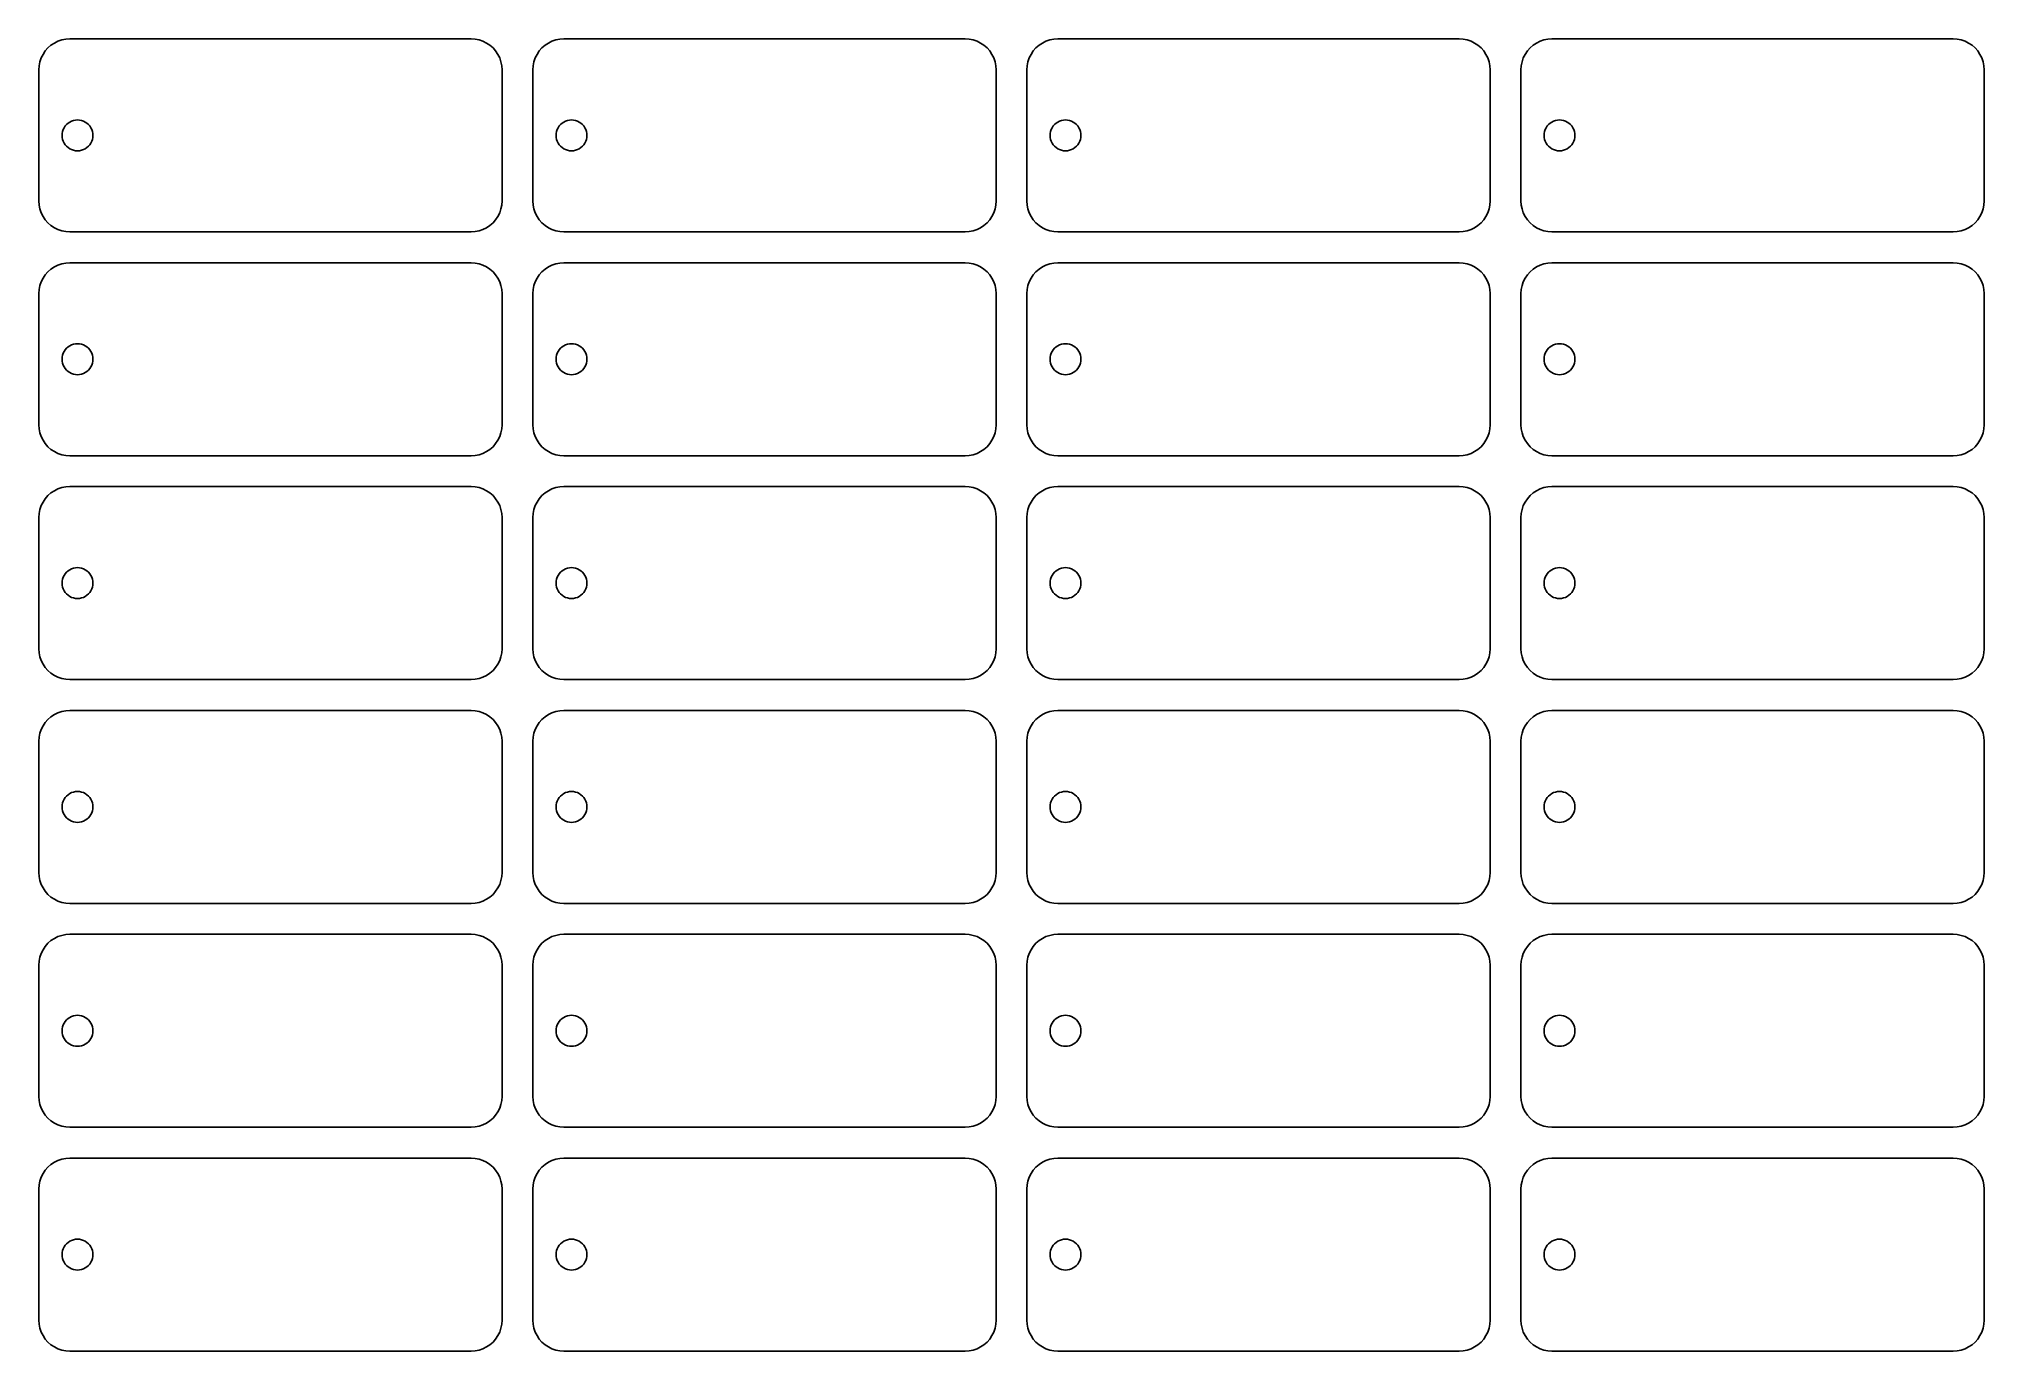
# Model space of a CAD drawing. Header units: metres. Extents: x 5 to 257, y 25 to 195.
import ezdxf

# ---------------------------------------------------------------- set-up
doc = ezdxf.new("R2010")
doc.units = ezdxf.units.M

msp = doc.modelspace()

# ---------------------------------------------------------------- linework, layer by layer
for p, q in [((6.56496, 194.173), (6.17157, 193.828)), ((7, 194.464), (6.56496, 194.173)), ((7.46927, 194.696), (7, 194.464)), ((7.96472, 194.864), (7.46927, 194.696)), ((8.47789, 194.966), (7.96472, 194.864)), ((9, 195), (8.47789, 194.966)), ((61, 195), (9, 195)), ((61.5221, 194.966), (61, 195)), ((62.0353, 194.864), (61.5221, 194.966)), ((62.5307, 194.696), (62.0353, 194.864)), ((63, 194.464), (62.5307, 194.696)), ((63.435, 194.173), (63, 194.464)), ((63.8284, 193.828), (63.435, 194.173)), ((70.565, 194.173), (70.1716, 193.828)), ((71, 194.464), (70.565, 194.173)), ((71.4693, 194.696), (71, 194.464)), ((71.9647, 194.864), (71.4693, 194.696)), ((72.4779, 194.966), (71.9647, 194.864)), ((73, 195), (72.4779, 194.966)), ((125, 195), (73, 195)), ((125.522, 194.966), (125, 195)), ((126.035, 194.864), (125.522, 194.966)), ((126.531, 194.696), (126.035, 194.864)), ((127, 194.464), (126.531, 194.696)), ((127.435, 194.173), (127, 194.464)), ((127.828, 193.828), (127.435, 194.173)), ((134.565, 194.173), (134.172, 193.828)), ((135, 194.464), (134.565, 194.173)), ((135.469, 194.696), (135, 194.464)), ((135.965, 194.864), (135.469, 194.696)), ((136.478, 194.966), (135.965, 194.864)), ((137, 195), (136.478, 194.966)), ((189, 195), (137, 195)), ((189.522, 194.966), (189, 195)), ((190.035, 194.864), (189.522, 194.966)), ((190.531, 194.696), (190.035, 194.864)), ((191, 194.464), (190.531, 194.696)), ((191.435, 194.173), (191, 194.464)), ((191.828, 193.828), (191.435, 194.173)), ((198.565, 194.173), (198.172, 193.828)), ((199, 194.464), (198.565, 194.173)), ((199.469, 194.696), (199, 194.464)), ((199.965, 194.864), (199.469, 194.696)), ((200.478, 194.966), (199.965, 194.864)), ((201, 195), (200.478, 194.966)), ((253, 195), (201, 195)), ((253.522, 194.966), (253, 195)), ((254.035, 194.864), (253.522, 194.966)), ((254.531, 194.696), (254.035, 194.864)), ((255, 194.464), (254.531, 194.696)), ((255.435, 194.173), (255, 194.464)), ((255.828, 193.828), (255.435, 194.173)), ((5.03423, 191.522), (5, 191)), ((5.13629, 192.035), (5.03423, 191.522)), ((5.30449, 192.531), (5.13629, 192.035)), ((5.5359, 193), (5.30449, 192.531)), ((5.82658, 193.435), (5.5359, 193)), ((6.17157, 193.828), (5.82658, 193.435)), ((64.1734, 193.435), (63.8284, 193.828)), ((64.4641, 193), (64.1734, 193.435)), ((64.6955, 192.531), (64.4641, 193)), ((64.8637, 192.035), (64.6955, 192.531)), ((64.9658, 191.522), (64.8637, 192.035)), ((65, 191), (64.9658, 191.522)), ((69.0342, 191.522), (69, 191)), ((69.1363, 192.035), (69.0342, 191.522)), ((69.3045, 192.531), (69.1363, 192.035)), ((69.5359, 193), (69.3045, 192.531)), ((69.8266, 193.435), (69.5359, 193)), ((70.1716, 193.828), (69.8266, 193.435)), ((128.173, 193.435), (127.828, 193.828)), ((128.464, 193), (128.173, 193.435)), ((128.696, 192.531), (128.464, 193)), ((128.864, 192.035), (128.696, 192.531)), ((128.966, 191.522), (128.864, 192.035)), ((129, 191), (128.966, 191.522)), ((133.034, 191.522), (133, 191)), ((133.136, 192.035), (133.034, 191.522)), ((133.304, 192.531), (133.136, 192.035)), ((133.536, 193), (133.304, 192.531)), ((133.827, 193.435), (133.536, 193)), ((134.172, 193.828), (133.827, 193.435)), ((192.173, 193.435), (191.828, 193.828)), ((192.464, 193), (192.173, 193.435)), ((192.696, 192.531), (192.464, 193)), ((192.864, 192.035), (192.696, 192.531)), ((192.966, 191.522), (192.864, 192.035)), ((193, 191), (192.966, 191.522)), ((197.034, 191.522), (197, 191)), ((197.136, 192.035), (197.034, 191.522)), ((197.304, 192.531), (197.136, 192.035)), ((197.536, 193), (197.304, 192.531)), ((197.827, 193.435), (197.536, 193)), ((198.172, 193.828), (197.827, 193.435)), ((256.173, 193.435), (255.828, 193.828)), ((256.464, 193), (256.173, 193.435)), ((256.696, 192.531), (256.464, 193)), ((256.864, 192.035), (256.696, 192.531)), ((256.966, 191.522), (256.864, 192.035)), ((257, 191), (256.966, 191.522)), ((5, 191), (5, 174)), ((65, 174), (65, 191)), ((69, 191), (69, 174)), ((129, 174), (129, 191)), ((133, 191), (133, 174)), ((193, 174), (193, 191)), ((197, 191), (197, 174)), ((257, 174), (257, 191)), ((8.58578, 183.914), (8.78247, 184.087)), ((8.78247, 184.087), (9, 184.232)), ((9, 184.232), (9.23462, 184.348)), ((9.23462, 184.348), (9.48236, 184.432)), ((9.48236, 184.432), (9.73894, 184.483)), ((9.73894, 184.483), (10, 184.5)), ((10, 184.5), (10.261, 184.483)), ((10.261, 184.483), (10.5176, 184.432)), ((10.5176, 184.432), (10.7654, 184.348)), ((10.7654, 184.348), (11, 184.232)), ((11, 184.232), (11.2175, 184.087)), ((11.2175, 184.087), (11.4142, 183.914)), ((72.5858, 183.914), (72.7825, 184.087)), ((72.7825, 184.087), (73, 184.232)), ((73, 184.232), (73.2346, 184.348)), ((73.2346, 184.348), (73.4824, 184.432)), ((73.4824, 184.432), (73.7389, 184.483)), ((73.7389, 184.483), (74, 184.5)), ((74, 184.5), (74.261, 184.483)), ((74.261, 184.483), (74.5176, 184.432)), ((74.5176, 184.432), (74.7654, 184.348)), ((74.7654, 184.348), (75, 184.232)), ((75, 184.232), (75.2175, 184.087)), ((75.2175, 184.087), (75.4142, 183.914)), ((136.586, 183.914), (136.782, 184.087)), ((136.782, 184.087), (137, 184.232)), ((137, 184.232), (137.235, 184.348)), ((137.235, 184.348), (137.482, 184.432)), ((137.482, 184.432), (137.739, 184.483)), ((137.739, 184.483), (138, 184.5)), ((138, 184.5), (138.261, 184.483)), ((138.261, 184.483), (138.518, 184.432)), ((138.518, 184.432), (138.765, 184.348)), ((138.765, 184.348), (139, 184.232)), ((139, 184.232), (139.218, 184.087)), ((139.218, 184.087), (139.414, 183.914)), ((200.586, 183.914), (200.782, 184.087)), ((200.782, 184.087), (201, 184.232)), ((201, 184.232), (201.235, 184.348)), ((201.235, 184.348), (201.482, 184.432)), ((201.482, 184.432), (201.739, 184.483)), ((201.739, 184.483), (202, 184.5)), ((202, 184.5), (202.261, 184.483)), ((202.261, 184.483), (202.518, 184.432)), ((202.518, 184.432), (202.765, 184.348)), ((202.765, 184.348), (203, 184.232)), ((203, 184.232), (203.218, 184.087)), ((203.218, 184.087), (203.414, 183.914)), ((8, 182.5), (8.01711, 182.761)), ((8.01711, 182.239), (8, 182.5)), ((8.01711, 182.761), (8.06815, 183.018)), ((8.06815, 181.982), (8.01711, 182.239)), ((8.06815, 183.018), (8.15224, 183.265)), ((8.15224, 181.735), (8.06815, 181.982)), ((8.15224, 183.265), (8.26794, 183.5)), ((8.26794, 181.5), (8.15224, 181.735)), ((8.26794, 183.5), (8.41328, 183.718)), ((8.41328, 181.282), (8.26794, 181.5)), ((8.41328, 183.718), (8.58578, 183.914)), ((11.4142, 183.914), (11.5867, 183.718)), ((11.5867, 183.718), (11.732, 183.5)), ((11.732, 181.5), (11.5867, 181.282)), ((11.732, 183.5), (11.8477, 183.265)), ((11.8477, 181.735), (11.732, 181.5)), ((11.8477, 183.265), (11.9318, 183.018)), ((11.9318, 181.982), (11.8477, 181.735)), ((11.9318, 183.018), (11.9829, 182.761)), ((11.9829, 182.239), (11.9318, 181.982)), ((11.9829, 182.761), (12, 182.5)), ((12, 182.5), (11.9829, 182.239)), ((72, 182.5), (72.0171, 182.761)), ((72.0171, 182.239), (72, 182.5)), ((72.0171, 182.761), (72.0681, 183.018)), ((72.0681, 181.982), (72.0171, 182.239)), ((72.0681, 183.018), (72.1522, 183.265)), ((72.1522, 181.735), (72.0681, 181.982)), ((72.1522, 183.265), (72.2679, 183.5)), ((72.2679, 181.5), (72.1522, 181.735)), ((72.2679, 183.5), (72.4133, 183.718)), ((72.4133, 181.282), (72.2679, 181.5)), ((72.4133, 183.718), (72.5858, 183.914)), ((75.4142, 183.914), (75.5867, 183.718)), ((75.5867, 183.718), (75.732, 183.5)), ((75.732, 181.5), (75.5867, 181.282)), ((75.732, 183.5), (75.8477, 183.265)), ((75.8477, 181.735), (75.732, 181.5)), ((75.8477, 183.265), (75.9318, 183.018)), ((75.9318, 181.982), (75.8477, 181.735)), ((75.9318, 183.018), (75.9829, 182.761)), ((75.9829, 182.239), (75.9318, 181.982)), ((75.9829, 182.761), (76, 182.5)), ((76, 182.5), (75.9829, 182.239)), ((136, 182.5), (136.017, 182.761)), ((136.017, 182.239), (136, 182.5)), ((136.017, 182.761), (136.068, 183.018)), ((136.068, 181.982), (136.017, 182.239)), ((136.068, 183.018), (136.152, 183.265)), ((136.152, 181.735), (136.068, 181.982)), ((136.152, 183.265), (136.268, 183.5)), ((136.268, 181.5), (136.152, 181.735)), ((136.268, 183.5), (136.413, 183.718)), ((136.413, 181.282), (136.268, 181.5)), ((136.413, 183.718), (136.586, 183.914)), ((139.414, 183.914), (139.587, 183.718)), ((139.587, 183.718), (139.732, 183.5)), ((139.732, 181.5), (139.587, 181.282)), ((139.732, 183.5), (139.848, 183.265)), ((139.848, 181.735), (139.732, 181.5)), ((139.848, 183.265), (139.932, 183.018)), ((139.932, 181.982), (139.848, 181.735)), ((139.932, 183.018), (139.983, 182.761)), ((139.983, 182.239), (139.932, 181.982)), ((139.983, 182.761), (140, 182.5)), ((140, 182.5), (139.983, 182.239)), ((200, 182.5), (200.017, 182.761)), ((200.017, 182.239), (200, 182.5)), ((200.017, 182.761), (200.068, 183.018)), ((200.068, 181.982), (200.017, 182.239)), ((200.068, 183.018), (200.152, 183.265)), ((200.152, 181.735), (200.068, 181.982)), ((200.152, 183.265), (200.268, 183.5)), ((200.268, 181.5), (200.152, 181.735)), ((200.268, 183.5), (200.413, 183.718)), ((200.413, 181.282), (200.268, 181.5)), ((200.413, 183.718), (200.586, 183.914)), ((203.414, 183.914), (203.587, 183.718)), ((203.587, 183.718), (203.732, 183.5)), ((203.732, 181.5), (203.587, 181.282)), ((203.732, 183.5), (203.848, 183.265)), ((203.848, 181.735), (203.732, 181.5)), ((203.848, 183.265), (203.932, 183.018)), ((203.932, 181.982), (203.848, 181.735)), ((203.932, 183.018), (203.983, 182.761)), ((203.983, 182.239), (203.932, 181.982)), ((203.983, 182.761), (204, 182.5)), ((204, 182.5), (203.983, 182.239)), ((8.58578, 181.086), (8.41328, 181.282)), ((8.78247, 180.913), (8.58578, 181.086)), ((9, 180.768), (8.78247, 180.913)), ((9.23462, 180.652), (9, 180.768)), ((9.48236, 180.568), (9.23462, 180.652)), ((9.73894, 180.517), (9.48236, 180.568)), ((10, 180.5), (9.73894, 180.517)), ((10.261, 180.517), (10, 180.5)), ((10.5176, 180.568), (10.261, 180.517)), ((10.7654, 180.652), (10.5176, 180.568)), ((11, 180.768), (10.7654, 180.652)), ((11.2175, 180.913), (11, 180.768)), ((11.4142, 181.086), (11.2175, 180.913)), ((11.5867, 181.282), (11.4142, 181.086)), ((72.5858, 181.086), (72.4133, 181.282)), ((72.7825, 180.913), (72.5858, 181.086)), ((73, 180.768), (72.7825, 180.913)), ((73.2346, 180.652), (73, 180.768)), ((73.4824, 180.568), (73.2346, 180.652)), ((73.7389, 180.517), (73.4824, 180.568)), ((74, 180.5), (73.7389, 180.517)), ((74.261, 180.517), (74, 180.5)), ((74.5176, 180.568), (74.261, 180.517)), ((74.7654, 180.652), (74.5176, 180.568)), ((75, 180.768), (74.7654, 180.652)), ((75.2175, 180.913), (75, 180.768)), ((75.4142, 181.086), (75.2175, 180.913)), ((75.5867, 181.282), (75.4142, 181.086)), ((136.586, 181.086), (136.413, 181.282)), ((136.782, 180.913), (136.586, 181.086)), ((137, 180.768), (136.782, 180.913)), ((137.235, 180.652), (137, 180.768)), ((137.482, 180.568), (137.235, 180.652)), ((137.739, 180.517), (137.482, 180.568)), ((138, 180.5), (137.739, 180.517)), ((138.261, 180.517), (138, 180.5)), ((138.518, 180.568), (138.261, 180.517)), ((138.765, 180.652), (138.518, 180.568)), ((139, 180.768), (138.765, 180.652)), ((139.218, 180.913), (139, 180.768)), ((139.414, 181.086), (139.218, 180.913)), ((139.587, 181.282), (139.414, 181.086)), ((200.586, 181.086), (200.413, 181.282)), ((200.782, 180.913), (200.586, 181.086)), ((201, 180.768), (200.782, 180.913)), ((201.235, 180.652), (201, 180.768)), ((201.482, 180.568), (201.235, 180.652)), ((201.739, 180.517), (201.482, 180.568)), ((202, 180.5), (201.739, 180.517)), ((202.261, 180.517), (202, 180.5)), ((202.518, 180.568), (202.261, 180.517)), ((202.765, 180.652), (202.518, 180.568)), ((203, 180.768), (202.765, 180.652)), ((203.218, 180.913), (203, 180.768)), ((203.414, 181.086), (203.218, 180.913)), ((203.587, 181.282), (203.414, 181.086)), ((5, 174), (5.03423, 173.478)), ((64.9658, 173.478), (65, 174)), ((69, 174), (69.0342, 173.478)), ((128.966, 173.478), (129, 174)), ((133, 174), (133.034, 173.478)), ((192.966, 173.478), (193, 174)), ((197, 174), (197.034, 173.478)), ((256.966, 173.478), (257, 174)), ((5.03423, 173.478), (5.13629, 172.965)), ((5.13629, 172.965), (5.30449, 172.469)), ((5.30449, 172.469), (5.5359, 172)), ((5.5359, 172), (5.82658, 171.565)), ((5.82658, 171.565), (6.17157, 171.172)), ((63.8284, 171.172), (64.1734, 171.565)), ((64.1734, 171.565), (64.4641, 172)), ((64.4641, 172), (64.6955, 172.469)), ((64.6955, 172.469), (64.8637, 172.965)), ((64.8637, 172.965), (64.9658, 173.478)), ((69.0342, 173.478), (69.1363, 172.965)), ((69.1363, 172.965), (69.3045, 172.469)), ((69.3045, 172.469), (69.5359, 172)), ((69.5359, 172), (69.8266, 171.565)), ((69.8266, 171.565), (70.1716, 171.172)), ((127.828, 171.172), (128.173, 171.565)), ((128.173, 171.565), (128.464, 172)), ((128.464, 172), (128.696, 172.469)), ((128.696, 172.469), (128.864, 172.965)), ((128.864, 172.965), (128.966, 173.478)), ((133.034, 173.478), (133.136, 172.965)), ((133.136, 172.965), (133.304, 172.469)), ((133.304, 172.469), (133.536, 172)), ((133.536, 172), (133.827, 171.565)), ((133.827, 171.565), (134.172, 171.172)), ((191.828, 171.172), (192.173, 171.565)), ((192.173, 171.565), (192.464, 172)), ((192.464, 172), (192.696, 172.469)), ((192.696, 172.469), (192.864, 172.965)), ((192.864, 172.965), (192.966, 173.478)), ((197.034, 173.478), (197.136, 172.965)), ((197.136, 172.965), (197.304, 172.469)), ((197.304, 172.469), (197.536, 172)), ((197.536, 172), (197.827, 171.565)), ((197.827, 171.565), (198.172, 171.172)), ((255.828, 171.172), (256.173, 171.565)), ((256.173, 171.565), (256.464, 172)), ((256.464, 172), (256.696, 172.469)), ((256.696, 172.469), (256.864, 172.965)), ((256.864, 172.965), (256.966, 173.478)), ((6.17157, 171.172), (6.56496, 170.827)), ((6.56496, 170.827), (7, 170.536)), ((7, 170.536), (7.46927, 170.304)), ((7.46927, 170.304), (7.96472, 170.136)), ((7.96472, 170.136), (8.47789, 170.034)), ((8.47789, 170.034), (9, 170)), ((9, 170), (61, 170)), ((61, 170), (61.5221, 170.034)), ((61.5221, 170.034), (62.0353, 170.136)), ((62.0353, 170.136), (62.5307, 170.304)), ((62.5307, 170.304), (63, 170.536)), ((63, 170.536), (63.435, 170.827)), ((63.435, 170.827), (63.8284, 171.172)), ((70.1716, 171.172), (70.565, 170.827)), ((70.565, 170.827), (71, 170.536)), ((71, 170.536), (71.4693, 170.304)), ((71.4693, 170.304), (71.9647, 170.136)), ((71.9647, 170.136), (72.4779, 170.034)), ((72.4779, 170.034), (73, 170)), ((73, 170), (125, 170)), ((125, 170), (125.522, 170.034)), ((125.522, 170.034), (126.035, 170.136)), ((126.035, 170.136), (126.531, 170.304)), ((126.531, 170.304), (127, 170.536)), ((127, 170.536), (127.435, 170.827)), ((127.435, 170.827), (127.828, 171.172)), ((134.172, 171.172), (134.565, 170.827)), ((134.565, 170.827), (135, 170.536)), ((135, 170.536), (135.469, 170.304)), ((135.469, 170.304), (135.965, 170.136)), ((135.965, 170.136), (136.478, 170.034)), ((136.478, 170.034), (137, 170)), ((137, 170), (189, 170)), ((189, 170), (189.522, 170.034)), ((189.522, 170.034), (190.035, 170.136)), ((190.035, 170.136), (190.531, 170.304)), ((190.531, 170.304), (191, 170.536)), ((191, 170.536), (191.435, 170.827)), ((191.435, 170.827), (191.828, 171.172)), ((198.172, 171.172), (198.565, 170.827)), ((198.565, 170.827), (199, 170.536)), ((199, 170.536), (199.469, 170.304)), ((199.469, 170.304), (199.965, 170.136)), ((199.965, 170.136), (200.478, 170.034)), ((200.478, 170.034), (201, 170)), ((201, 170), (253, 170)), ((253, 170), (253.522, 170.034)), ((253.522, 170.034), (254.035, 170.136)), ((254.035, 170.136), (254.531, 170.304)), ((254.531, 170.304), (255, 170.536)), ((255, 170.536), (255.435, 170.827)), ((255.435, 170.827), (255.828, 171.172)), ((5.5359, 164), (5.30449, 163.531)), ((5.82658, 164.435), (5.5359, 164)), ((6.17157, 164.828), (5.82658, 164.435)), ((6.56496, 165.173), (6.17157, 164.828)), ((7, 165.464), (6.56496, 165.173)), ((7.46927, 165.696), (7, 165.464)), ((7.96472, 165.864), (7.46927, 165.696)), ((8.47789, 165.966), (7.96472, 165.864)), ((9, 166), (8.47789, 165.966)), ((61, 166), (9, 166)), ((61.5221, 165.966), (61, 166)), ((62.0353, 165.864), (61.5221, 165.966)), ((62.5307, 165.696), (62.0353, 165.864)), ((63, 165.464), (62.5307, 165.696)), ((63.435, 165.173), (63, 165.464)), ((63.8284, 164.828), (63.435, 165.173)), ((64.1734, 164.435), (63.8284, 164.828)), ((64.4641, 164), (64.1734, 164.435)), ((64.6955, 163.531), (64.4641, 164)), ((69.5359, 164), (69.3045, 163.531)), ((69.8266, 164.435), (69.5359, 164)), ((70.1716, 164.828), (69.8266, 164.435)), ((70.565, 165.173), (70.1716, 164.828)), ((71, 165.464), (70.565, 165.173)), ((71.4693, 165.696), (71, 165.464)), ((71.9647, 165.864), (71.4693, 165.696)), ((72.4779, 165.966), (71.9647, 165.864)), ((73, 166), (72.4779, 165.966)), ((125, 166), (73, 166)), ((125.522, 165.966), (125, 166)), ((126.035, 165.864), (125.522, 165.966)), ((126.531, 165.696), (126.035, 165.864)), ((127, 165.464), (126.531, 165.696)), ((127.435, 165.173), (127, 165.464)), ((127.828, 164.828), (127.435, 165.173)), ((128.173, 164.435), (127.828, 164.828)), ((128.464, 164), (128.173, 164.435)), ((128.696, 163.531), (128.464, 164)), ((133.536, 164), (133.304, 163.531)), ((133.827, 164.435), (133.536, 164)), ((134.172, 164.828), (133.827, 164.435)), ((134.565, 165.173), (134.172, 164.828)), ((135, 165.464), (134.565, 165.173)), ((135.469, 165.696), (135, 165.464)), ((135.965, 165.864), (135.469, 165.696)), ((136.478, 165.966), (135.965, 165.864)), ((137, 166), (136.478, 165.966)), ((189, 166), (137, 166)), ((189.522, 165.966), (189, 166)), ((190.035, 165.864), (189.522, 165.966)), ((190.531, 165.696), (190.035, 165.864)), ((191, 165.464), (190.531, 165.696)), ((191.435, 165.173), (191, 165.464)), ((191.828, 164.828), (191.435, 165.173)), ((192.173, 164.435), (191.828, 164.828)), ((192.464, 164), (192.173, 164.435)), ((192.696, 163.531), (192.464, 164)), ((197.536, 164), (197.304, 163.531)), ((197.827, 164.435), (197.536, 164)), ((198.172, 164.828), (197.827, 164.435)), ((198.565, 165.173), (198.172, 164.828)), ((199, 165.464), (198.565, 165.173)), ((199.469, 165.696), (199, 165.464)), ((199.965, 165.864), (199.469, 165.696)), ((200.478, 165.966), (199.965, 165.864)), ((201, 166), (200.478, 165.966)), ((253, 166), (201, 166)), ((253.522, 165.966), (253, 166)), ((254.035, 165.864), (253.522, 165.966)), ((254.531, 165.696), (254.035, 165.864)), ((255, 165.464), (254.531, 165.696)), ((255.435, 165.173), (255, 165.464)), ((255.828, 164.828), (255.435, 165.173)), ((256.173, 164.435), (255.828, 164.828)), ((256.464, 164), (256.173, 164.435)), ((256.696, 163.531), (256.464, 164)), ((5.03423, 162.522), (5, 162)), ((5, 162), (5, 145)), ((5.13629, 163.035), (5.03423, 162.522)), ((5.30449, 163.531), (5.13629, 163.035)), ((64.8637, 163.035), (64.6955, 163.531)), ((64.9658, 162.522), (64.8637, 163.035)), ((65, 162), (64.9658, 162.522)), ((65, 145), (65, 162)), ((69.0342, 162.522), (69, 162)), ((69, 162), (69, 145)), ((69.1363, 163.035), (69.0342, 162.522)), ((69.3045, 163.531), (69.1363, 163.035)), ((128.864, 163.035), (128.696, 163.531)), ((128.966, 162.522), (128.864, 163.035)), ((129, 162), (128.966, 162.522)), ((129, 145), (129, 162)), ((133.034, 162.522), (133, 162)), ((133, 162), (133, 145)), ((133.136, 163.035), (133.034, 162.522)), ((133.304, 163.531), (133.136, 163.035)), ((192.864, 163.035), (192.696, 163.531)), ((192.966, 162.522), (192.864, 163.035)), ((193, 162), (192.966, 162.522)), ((193, 145), (193, 162)), ((197.034, 162.522), (197, 162)), ((197, 162), (197, 145)), ((197.136, 163.035), (197.034, 162.522)), ((197.304, 163.531), (197.136, 163.035)), ((256.864, 163.035), (256.696, 163.531)), ((256.966, 162.522), (256.864, 163.035)), ((257, 162), (256.966, 162.522)), ((257, 145), (257, 162)), ((8, 153.5), (8.01711, 153.761)), ((8.01711, 153.761), (8.06815, 154.018)), ((8.06815, 154.018), (8.15224, 154.265)), ((8.15224, 154.265), (8.26794, 154.5)), ((8.26794, 154.5), (8.41328, 154.718)), ((8.41328, 154.718), (8.58578, 154.914)), ((8.58578, 154.914), (8.78247, 155.087)), ((8.78247, 155.087), (9, 155.232)), ((9, 155.232), (9.23462, 155.348)), ((9.23462, 155.348), (9.48236, 155.432)), ((9.48236, 155.432), (9.73894, 155.483)), ((9.73894, 155.483), (10, 155.5)), ((10, 155.5), (10.261, 155.483)), ((10.261, 155.483), (10.5176, 155.432)), ((10.5176, 155.432), (10.7654, 155.348)), ((10.7654, 155.348), (11, 155.232)), ((11, 155.232), (11.2175, 155.087)), ((11.2175, 155.087), (11.4142, 154.914)), ((11.4142, 154.914), (11.5867, 154.718)), ((11.5867, 154.718), (11.732, 154.5)), ((11.732, 154.5), (11.8477, 154.265)), ((11.8477, 154.265), (11.9318, 154.018)), ((11.9318, 154.018), (11.9829, 153.761)), ((11.9829, 153.761), (12, 153.5)), ((72, 153.5), (72.0171, 153.761)), ((72.0171, 153.761), (72.0681, 154.018)), ((72.0681, 154.018), (72.1522, 154.265)), ((72.1522, 154.265), (72.2679, 154.5)), ((72.2679, 154.5), (72.4133, 154.718)), ((72.4133, 154.718), (72.5858, 154.914)), ((72.5858, 154.914), (72.7825, 155.087)), ((72.7825, 155.087), (73, 155.232)), ((73, 155.232), (73.2346, 155.348)), ((73.2346, 155.348), (73.4824, 155.432)), ((73.4824, 155.432), (73.7389, 155.483)), ((73.7389, 155.483), (74, 155.5)), ((74, 155.5), (74.261, 155.483)), ((74.261, 155.483), (74.5176, 155.432)), ((74.5176, 155.432), (74.7654, 155.348)), ((74.7654, 155.348), (75, 155.232)), ((75, 155.232), (75.2175, 155.087)), ((75.2175, 155.087), (75.4142, 154.914)), ((75.4142, 154.914), (75.5867, 154.718)), ((75.5867, 154.718), (75.732, 154.5)), ((75.732, 154.5), (75.8477, 154.265)), ((75.8477, 154.265), (75.9318, 154.018)), ((75.9318, 154.018), (75.9829, 153.761)), ((75.9829, 153.761), (76, 153.5)), ((136, 153.5), (136.017, 153.761)), ((136.017, 153.761), (136.068, 154.018)), ((136.068, 154.018), (136.152, 154.265)), ((136.152, 154.265), (136.268, 154.5)), ((136.268, 154.5), (136.413, 154.718)), ((136.413, 154.718), (136.586, 154.914)), ((136.586, 154.914), (136.782, 155.087)), ((136.782, 155.087), (137, 155.232)), ((137, 155.232), (137.235, 155.348)), ((137.235, 155.348), (137.482, 155.432)), ((137.482, 155.432), (137.739, 155.483)), ((137.739, 155.483), (138, 155.5)), ((138, 155.5), (138.261, 155.483)), ((138.261, 155.483), (138.518, 155.432)), ((138.518, 155.432), (138.765, 155.348)), ((138.765, 155.348), (139, 155.232)), ((139, 155.232), (139.218, 155.087)), ((139.218, 155.087), (139.414, 154.914)), ((139.414, 154.914), (139.587, 154.718)), ((139.587, 154.718), (139.732, 154.5)), ((139.732, 154.5), (139.848, 154.265)), ((139.848, 154.265), (139.932, 154.018)), ((139.932, 154.018), (139.983, 153.761)), ((139.983, 153.761), (140, 153.5)), ((200, 153.5), (200.017, 153.761)), ((200.017, 153.761), (200.068, 154.018)), ((200.068, 154.018), (200.152, 154.265)), ((200.152, 154.265), (200.268, 154.5)), ((200.268, 154.5), (200.413, 154.718)), ((200.413, 154.718), (200.586, 154.914)), ((200.586, 154.914), (200.782, 155.087)), ((200.782, 155.087), (201, 155.232)), ((201, 155.232), (201.235, 155.348)), ((201.235, 155.348), (201.482, 155.432)), ((201.482, 155.432), (201.739, 155.483)), ((201.739, 155.483), (202, 155.5)), ((202, 155.5), (202.261, 155.483)), ((202.261, 155.483), (202.518, 155.432)), ((202.518, 155.432), (202.765, 155.348)), ((202.765, 155.348), (203, 155.232)), ((203, 155.232), (203.218, 155.087)), ((203.218, 155.087), (203.414, 154.914)), ((203.414, 154.914), (203.587, 154.718)), ((203.587, 154.718), (203.732, 154.5)), ((203.732, 154.5), (203.848, 154.265)), ((203.848, 154.265), (203.932, 154.018)), ((203.932, 154.018), (203.983, 153.761)), ((203.983, 153.761), (204, 153.5)), ((8.01711, 153.239), (8, 153.5)), ((8.06815, 152.982), (8.01711, 153.239)), ((8.15224, 152.735), (8.06815, 152.982)), ((8.26794, 152.5), (8.15224, 152.735)), ((8.41328, 152.282), (8.26794, 152.5)), ((8.58578, 152.086), (8.41328, 152.282)), ((8.78247, 151.913), (8.58578, 152.086)), ((9, 151.768), (8.78247, 151.913)), ((9.23462, 151.652), (9, 151.768)), ((9.48236, 151.568), (9.23462, 151.652)), ((9.73894, 151.517), (9.48236, 151.568)), ((10, 151.5), (9.73894, 151.517)), ((10.261, 151.517), (10, 151.5)), ((10.5176, 151.568), (10.261, 151.517)), ((10.7654, 151.652), (10.5176, 151.568)), ((11, 151.768), (10.7654, 151.652)), ((11.2175, 151.913), (11, 151.768)), ((11.4142, 152.086), (11.2175, 151.913)), ((11.5867, 152.282), (11.4142, 152.086)), ((11.732, 152.5), (11.5867, 152.282)), ((11.8477, 152.735), (11.732, 152.5)), ((11.9318, 152.982), (11.8477, 152.735)), ((11.9829, 153.239), (11.9318, 152.982)), ((12, 153.5), (11.9829, 153.239)), ((72.0171, 153.239), (72, 153.5)), ((72.0681, 152.982), (72.0171, 153.239)), ((72.1522, 152.735), (72.0681, 152.982)), ((72.2679, 152.5), (72.1522, 152.735)), ((72.4133, 152.282), (72.2679, 152.5)), ((72.5858, 152.086), (72.4133, 152.282)), ((72.7825, 151.913), (72.5858, 152.086)), ((73, 151.768), (72.7825, 151.913)), ((73.2346, 151.652), (73, 151.768)), ((73.4824, 151.568), (73.2346, 151.652)), ((73.7389, 151.517), (73.4824, 151.568)), ((74, 151.5), (73.7389, 151.517)), ((74.261, 151.517), (74, 151.5)), ((74.5176, 151.568), (74.261, 151.517)), ((74.7654, 151.652), (74.5176, 151.568)), ((75, 151.768), (74.7654, 151.652)), ((75.2175, 151.913), (75, 151.768)), ((75.4142, 152.086), (75.2175, 151.913)), ((75.5867, 152.282), (75.4142, 152.086)), ((75.732, 152.5), (75.5867, 152.282)), ((75.8477, 152.735), (75.732, 152.5)), ((75.9318, 152.982), (75.8477, 152.735)), ((75.9829, 153.239), (75.9318, 152.982)), ((76, 153.5), (75.9829, 153.239)), ((136.017, 153.239), (136, 153.5)), ((136.068, 152.982), (136.017, 153.239)), ((136.152, 152.735), (136.068, 152.982)), ((136.268, 152.5), (136.152, 152.735)), ((136.413, 152.282), (136.268, 152.5)), ((136.586, 152.086), (136.413, 152.282)), ((136.782, 151.913), (136.586, 152.086)), ((137, 151.768), (136.782, 151.913)), ((137.235, 151.652), (137, 151.768)), ((137.482, 151.568), (137.235, 151.652)), ((137.739, 151.517), (137.482, 151.568)), ((138, 151.5), (137.739, 151.517)), ((138.261, 151.517), (138, 151.5)), ((138.518, 151.568), (138.261, 151.517)), ((138.765, 151.652), (138.518, 151.568)), ((139, 151.768), (138.765, 151.652)), ((139.218, 151.913), (139, 151.768)), ((139.414, 152.086), (139.218, 151.913)), ((139.587, 152.282), (139.414, 152.086)), ((139.732, 152.5), (139.587, 152.282)), ((139.848, 152.735), (139.732, 152.5)), ((139.932, 152.982), (139.848, 152.735)), ((139.983, 153.239), (139.932, 152.982)), ((140, 153.5), (139.983, 153.239)), ((200.017, 153.239), (200, 153.5)), ((200.068, 152.982), (200.017, 153.239)), ((200.152, 152.735), (200.068, 152.982)), ((200.268, 152.5), (200.152, 152.735)), ((200.413, 152.282), (200.268, 152.5)), ((200.586, 152.086), (200.413, 152.282)), ((200.782, 151.913), (200.586, 152.086)), ((201, 151.768), (200.782, 151.913)), ((201.235, 151.652), (201, 151.768)), ((201.482, 151.568), (201.235, 151.652)), ((201.739, 151.517), (201.482, 151.568)), ((202, 151.5), (201.739, 151.517)), ((202.261, 151.517), (202, 151.5)), ((202.518, 151.568), (202.261, 151.517)), ((202.765, 151.652), (202.518, 151.568)), ((203, 151.768), (202.765, 151.652)), ((203.218, 151.913), (203, 151.768)), ((203.414, 152.086), (203.218, 151.913)), ((203.587, 152.282), (203.414, 152.086)), ((203.732, 152.5), (203.587, 152.282)), ((203.848, 152.735), (203.732, 152.5)), ((203.932, 152.982), (203.848, 152.735)), ((203.983, 153.239), (203.932, 152.982)), ((204, 153.5), (203.983, 153.239)), ((5, 145), (5.03423, 144.478)), ((5.03423, 144.478), (5.13629, 143.965)), ((5.13629, 143.965), (5.30449, 143.469)), ((64.6955, 143.469), (64.8637, 143.965)), ((64.8637, 143.965), (64.9658, 144.478)), ((64.9658, 144.478), (65, 145)), ((69, 145), (69.0342, 144.478)), ((69.0342, 144.478), (69.1363, 143.965)), ((69.1363, 143.965), (69.3045, 143.469)), ((128.696, 143.469), (128.864, 143.965)), ((128.864, 143.965), (128.966, 144.478)), ((128.966, 144.478), (129, 145)), ((133, 145), (133.034, 144.478)), ((133.034, 144.478), (133.136, 143.965)), ((133.136, 143.965), (133.304, 143.469)), ((192.696, 143.469), (192.864, 143.965)), ((192.864, 143.965), (192.966, 144.478)), ((192.966, 144.478), (193, 145)), ((197, 145), (197.034, 144.478)), ((197.034, 144.478), (197.136, 143.965)), ((197.136, 143.965), (197.304, 143.469)), ((256.696, 143.469), (256.864, 143.965)), ((256.864, 143.965), (256.966, 144.478)), ((256.966, 144.478), (257, 145)), ((5.30449, 143.469), (5.5359, 143)), ((5.5359, 143), (5.82658, 142.565)), ((5.82658, 142.565), (6.17157, 142.172)), ((6.17157, 142.172), (6.56496, 141.827)), ((6.56496, 141.827), (7, 141.536)), ((7, 141.536), (7.46927, 141.304)), ((7.46927, 141.304), (7.96472, 141.136)), ((7.96472, 141.136), (8.47789, 141.034)), ((61.5221, 141.034), (62.0353, 141.136)), ((62.0353, 141.136), (62.5307, 141.304)), ((62.5307, 141.304), (63, 141.536)), ((63, 141.536), (63.435, 141.827)), ((63.435, 141.827), (63.8284, 142.172)), ((63.8284, 142.172), (64.1734, 142.565)), ((64.1734, 142.565), (64.4641, 143)), ((64.4641, 143), (64.6955, 143.469)), ((69.3045, 143.469), (69.5359, 143)), ((69.5359, 143), (69.8266, 142.565)), ((69.8266, 142.565), (70.1716, 142.172)), ((70.1716, 142.172), (70.565, 141.827)), ((70.565, 141.827), (71, 141.536)), ((71, 141.536), (71.4693, 141.304)), ((71.4693, 141.304), (71.9647, 141.136)), ((71.9647, 141.136), (72.4779, 141.034)), ((125.522, 141.034), (126.035, 141.136)), ((126.035, 141.136), (126.531, 141.304)), ((126.531, 141.304), (127, 141.536)), ((127, 141.536), (127.435, 141.827)), ((127.435, 141.827), (127.828, 142.172)), ((127.828, 142.172), (128.173, 142.565)), ((128.173, 142.565), (128.464, 143)), ((128.464, 143), (128.696, 143.469)), ((133.304, 143.469), (133.536, 143)), ((133.536, 143), (133.827, 142.565)), ((133.827, 142.565), (134.172, 142.172)), ((134.172, 142.172), (134.565, 141.827)), ((134.565, 141.827), (135, 141.536)), ((135, 141.536), (135.469, 141.304)), ((135.469, 141.304), (135.965, 141.136)), ((135.965, 141.136), (136.478, 141.034)), ((189.522, 141.034), (190.035, 141.136)), ((190.035, 141.136), (190.531, 141.304)), ((190.531, 141.304), (191, 141.536)), ((191, 141.536), (191.435, 141.827)), ((191.435, 141.827), (191.828, 142.172)), ((191.828, 142.172), (192.173, 142.565)), ((192.173, 142.565), (192.464, 143)), ((192.464, 143), (192.696, 143.469)), ((197.304, 143.469), (197.536, 143)), ((197.536, 143), (197.827, 142.565)), ((197.827, 142.565), (198.172, 142.172)), ((198.172, 142.172), (198.565, 141.827)), ((198.565, 141.827), (199, 141.536)), ((199, 141.536), (199.469, 141.304)), ((199.469, 141.304), (199.965, 141.136)), ((199.965, 141.136), (200.478, 141.034)), ((253.522, 141.034), (254.035, 141.136)), ((254.035, 141.136), (254.531, 141.304)), ((254.531, 141.304), (255, 141.536)), ((255, 141.536), (255.435, 141.827)), ((255.435, 141.827), (255.828, 142.172)), ((255.828, 142.172), (256.173, 142.565)), ((256.173, 142.565), (256.464, 143)), ((256.464, 143), (256.696, 143.469)), ((8.47789, 141.034), (9, 141)), ((9, 141), (61, 141)), ((61, 141), (61.5221, 141.034)), ((72.4779, 141.034), (73, 141)), ((73, 141), (125, 141)), ((125, 141), (125.522, 141.034)), ((136.478, 141.034), (137, 141)), ((137, 141), (189, 141)), ((189, 141), (189.522, 141.034)), ((200.478, 141.034), (201, 141)), ((201, 141), (253, 141)), ((253, 141), (253.522, 141.034)), ((6.56496, 136.173), (6.17157, 135.828)), ((7, 136.464), (6.56496, 136.173)), ((7.46927, 136.696), (7, 136.464)), ((7.96472, 136.864), (7.46927, 136.696)), ((8.47789, 136.966), (7.96472, 136.864)), ((9, 137), (8.47789, 136.966)), ((61, 137), (9, 137)), ((61.5221, 136.966), (61, 137)), ((62.0353, 136.864), (61.5221, 136.966)), ((62.5307, 136.696), (62.0353, 136.864)), ((63, 136.464), (62.5307, 136.696)), ((63.435, 136.173), (63, 136.464)), ((63.8284, 135.828), (63.435, 136.173)), ((70.565, 136.173), (70.1716, 135.828)), ((71, 136.464), (70.565, 136.173)), ((71.4693, 136.696), (71, 136.464)), ((71.9647, 136.864), (71.4693, 136.696)), ((72.4779, 136.966), (71.9647, 136.864)), ((73, 137), (72.4779, 136.966)), ((125, 137), (73, 137)), ((125.522, 136.966), (125, 137)), ((126.035, 136.864), (125.522, 136.966)), ((126.531, 136.696), (126.035, 136.864)), ((127, 136.464), (126.531, 136.696)), ((127.435, 136.173), (127, 136.464)), ((127.828, 135.828), (127.435, 136.173)), ((134.565, 136.173), (134.172, 135.828)), ((135, 136.464), (134.565, 136.173)), ((135.469, 136.696), (135, 136.464)), ((135.965, 136.864), (135.469, 136.696)), ((136.478, 136.966), (135.965, 136.864)), ((137, 137), (136.478, 136.966)), ((189, 137), (137, 137)), ((189.522, 136.966), (189, 137)), ((190.035, 136.864), (189.522, 136.966)), ((190.531, 136.696), (190.035, 136.864)), ((191, 136.464), (190.531, 136.696)), ((191.435, 136.173), (191, 136.464)), ((191.828, 135.828), (191.435, 136.173)), ((198.565, 136.173), (198.172, 135.828)), ((199, 136.464), (198.565, 136.173)), ((199.469, 136.696), (199, 136.464)), ((199.965, 136.864), (199.469, 136.696)), ((200.478, 136.966), (199.965, 136.864)), ((201, 137), (200.478, 136.966)), ((253, 137), (201, 137)), ((253.522, 136.966), (253, 137)), ((254.035, 136.864), (253.522, 136.966)), ((254.531, 136.696), (254.035, 136.864)), ((255, 136.464), (254.531, 136.696)), ((255.435, 136.173), (255, 136.464)), ((255.828, 135.828), (255.435, 136.173)), ((5.13629, 134.035), (5.03423, 133.522)), ((5.30449, 134.531), (5.13629, 134.035)), ((5.5359, 135), (5.30449, 134.531)), ((5.82658, 135.435), (5.5359, 135)), ((6.17157, 135.828), (5.82658, 135.435)), ((64.1734, 135.435), (63.8284, 135.828)), ((64.4641, 135), (64.1734, 135.435)), ((64.6955, 134.531), (64.4641, 135)), ((64.8637, 134.035), (64.6955, 134.531)), ((64.9658, 133.522), (64.8637, 134.035)), ((69.1363, 134.035), (69.0342, 133.522)), ((69.3045, 134.531), (69.1363, 134.035)), ((69.5359, 135), (69.3045, 134.531)), ((69.8266, 135.435), (69.5359, 135)), ((70.1716, 135.828), (69.8266, 135.435)), ((128.173, 135.435), (127.828, 135.828)), ((128.464, 135), (128.173, 135.435)), ((128.696, 134.531), (128.464, 135)), ((128.864, 134.035), (128.696, 134.531)), ((128.966, 133.522), (128.864, 134.035)), ((133.136, 134.035), (133.034, 133.522)), ((133.304, 134.531), (133.136, 134.035)), ((133.536, 135), (133.304, 134.531)), ((133.827, 135.435), (133.536, 135)), ((134.172, 135.828), (133.827, 135.435)), ((192.173, 135.435), (191.828, 135.828)), ((192.464, 135), (192.173, 135.435)), ((192.696, 134.531), (192.464, 135)), ((192.864, 134.035), (192.696, 134.531)), ((192.966, 133.522), (192.864, 134.035)), ((197.136, 134.035), (197.034, 133.522)), ((197.304, 134.531), (197.136, 134.035)), ((197.536, 135), (197.304, 134.531)), ((197.827, 135.435), (197.536, 135)), ((198.172, 135.828), (197.827, 135.435)), ((256.173, 135.435), (255.828, 135.828)), ((256.464, 135), (256.173, 135.435)), ((256.696, 134.531), (256.464, 135)), ((256.864, 134.035), (256.696, 134.531)), ((256.966, 133.522), (256.864, 134.035)), ((5.03423, 133.522), (5, 133)), ((5, 133), (5, 116)), ((65, 133), (64.9658, 133.522)), ((65, 116), (65, 133)), ((69.0342, 133.522), (69, 133)), ((69, 133), (69, 116)), ((129, 133), (128.966, 133.522)), ((129, 116), (129, 133)), ((133.034, 133.522), (133, 133)), ((133, 133), (133, 116)), ((193, 133), (192.966, 133.522)), ((193, 116), (193, 133)), ((197.034, 133.522), (197, 133)), ((197, 133), (197, 116)), ((257, 133), (256.966, 133.522)), ((257, 116), (257, 133)), ((8.58578, 125.914), (8.78247, 126.087)), ((8.78247, 126.087), (9, 126.232)), ((9, 126.232), (9.23462, 126.348)), ((9.23462, 126.348), (9.48236, 126.432)), ((9.48236, 126.432), (9.73894, 126.483)), ((9.73894, 126.483), (10, 126.5)), ((10, 126.5), (10.261, 126.483)), ((10.261, 126.483), (10.5176, 126.432)), ((10.5176, 126.432), (10.7654, 126.348)), ((10.7654, 126.348), (11, 126.232)), ((11, 126.232), (11.2175, 126.087)), ((11.2175, 126.087), (11.4142, 125.914)), ((72.5858, 125.914), (72.7825, 126.087)), ((72.7825, 126.087), (73, 126.232)), ((73, 126.232), (73.2346, 126.348)), ((73.2346, 126.348), (73.4824, 126.432)), ((73.4824, 126.432), (73.7389, 126.483)), ((73.7389, 126.483), (74, 126.5)), ((74, 126.5), (74.261, 126.483)), ((74.261, 126.483), (74.5176, 126.432)), ((74.5176, 126.432), (74.7654, 126.348)), ((74.7654, 126.348), (75, 126.232)), ((75, 126.232), (75.2175, 126.087)), ((75.2175, 126.087), (75.4142, 125.914)), ((136.586, 125.914), (136.782, 126.087)), ((136.782, 126.087), (137, 126.232)), ((137, 126.232), (137.235, 126.348)), ((137.235, 126.348), (137.482, 126.432)), ((137.482, 126.432), (137.739, 126.483)), ((137.739, 126.483), (138, 126.5)), ((138, 126.5), (138.261, 126.483)), ((138.261, 126.483), (138.518, 126.432)), ((138.518, 126.432), (138.765, 126.348)), ((138.765, 126.348), (139, 126.232)), ((139, 126.232), (139.218, 126.087)), ((139.218, 126.087), (139.414, 125.914)), ((200.586, 125.914), (200.782, 126.087)), ((200.782, 126.087), (201, 126.232)), ((201, 126.232), (201.235, 126.348)), ((201.235, 126.348), (201.482, 126.432)), ((201.482, 126.432), (201.739, 126.483)), ((201.739, 126.483), (202, 126.5)), ((202, 126.5), (202.261, 126.483)), ((202.261, 126.483), (202.518, 126.432)), ((202.518, 126.432), (202.765, 126.348)), ((202.765, 126.348), (203, 126.232)), ((203, 126.232), (203.218, 126.087)), ((203.218, 126.087), (203.414, 125.914)), ((8, 124.5), (8.01711, 124.761)), ((8.01711, 124.239), (8, 124.5)), ((8.01711, 124.761), (8.06815, 125.018)), ((8.06815, 123.982), (8.01711, 124.239)), ((8.06815, 125.018), (8.15224, 125.265)), ((8.15224, 123.735), (8.06815, 123.982)), ((8.15224, 125.265), (8.26794, 125.5)), ((8.26794, 123.5), (8.15224, 123.735)), ((8.26794, 125.5), (8.41328, 125.718)), ((8.41328, 123.282), (8.26794, 123.5)), ((8.41328, 125.718), (8.58578, 125.914)), ((11.4142, 125.914), (11.5867, 125.718)), ((11.5867, 125.718), (11.732, 125.5)), ((11.732, 123.5), (11.5867, 123.282)), ((11.732, 125.5), (11.8477, 125.265)), ((11.8477, 123.735), (11.732, 123.5)), ((11.8477, 125.265), (11.9318, 125.018)), ((11.9318, 123.982), (11.8477, 123.735)), ((11.9318, 125.018), (11.9829, 124.761)), ((11.9829, 124.239), (11.9318, 123.982)), ((11.9829, 124.761), (12, 124.5)), ((12, 124.5), (11.9829, 124.239)), ((72, 124.5), (72.0171, 124.761)), ((72.0171, 124.239), (72, 124.5)), ((72.0171, 124.761), (72.0681, 125.018)), ((72.0681, 123.982), (72.0171, 124.239)), ((72.0681, 125.018), (72.1522, 125.265)), ((72.1522, 123.735), (72.0681, 123.982)), ((72.1522, 125.265), (72.2679, 125.5)), ((72.2679, 123.5), (72.1522, 123.735)), ((72.2679, 125.5), (72.4133, 125.718)), ((72.4133, 123.282), (72.2679, 123.5)), ((72.4133, 125.718), (72.5858, 125.914)), ((75.4142, 125.914), (75.5867, 125.718)), ((75.5867, 125.718), (75.732, 125.5)), ((75.732, 123.5), (75.5867, 123.282)), ((75.732, 125.5), (75.8477, 125.265)), ((75.8477, 123.735), (75.732, 123.5)), ((75.8477, 125.265), (75.9318, 125.018)), ((75.9318, 123.982), (75.8477, 123.735)), ((75.9318, 125.018), (75.9829, 124.761)), ((75.9829, 124.239), (75.9318, 123.982)), ((75.9829, 124.761), (76, 124.5)), ((76, 124.5), (75.9829, 124.239)), ((136, 124.5), (136.017, 124.761)), ((136.017, 124.239), (136, 124.5)), ((136.017, 124.761), (136.068, 125.018)), ((136.068, 123.982), (136.017, 124.239)), ((136.068, 125.018), (136.152, 125.265)), ((136.152, 123.735), (136.068, 123.982)), ((136.152, 125.265), (136.268, 125.5)), ((136.268, 123.5), (136.152, 123.735)), ((136.268, 125.5), (136.413, 125.718)), ((136.413, 123.282), (136.268, 123.5)), ((136.413, 125.718), (136.586, 125.914)), ((139.414, 125.914), (139.587, 125.718)), ((139.587, 125.718), (139.732, 125.5)), ((139.732, 123.5), (139.587, 123.282)), ((139.732, 125.5), (139.848, 125.265)), ((139.848, 123.735), (139.732, 123.5)), ((139.848, 125.265), (139.932, 125.018)), ((139.932, 123.982), (139.848, 123.735)), ((139.932, 125.018), (139.983, 124.761)), ((139.983, 124.239), (139.932, 123.982)), ((139.983, 124.761), (140, 124.5)), ((140, 124.5), (139.983, 124.239)), ((200, 124.5), (200.017, 124.761)), ((200.017, 124.239), (200, 124.5)), ((200.017, 124.761), (200.068, 125.018)), ((200.068, 123.982), (200.017, 124.239)), ((200.068, 125.018), (200.152, 125.265)), ((200.152, 123.735), (200.068, 123.982)), ((200.152, 125.265), (200.268, 125.5)), ((200.268, 123.5), (200.152, 123.735)), ((200.268, 125.5), (200.413, 125.718)), ((200.413, 123.282), (200.268, 123.5)), ((200.413, 125.718), (200.586, 125.914)), ((203.414, 125.914), (203.587, 125.718)), ((203.587, 125.718), (203.732, 125.5)), ((203.732, 123.5), (203.587, 123.282)), ((203.732, 125.5), (203.848, 125.265)), ((203.848, 123.735), (203.732, 123.5)), ((203.848, 125.265), (203.932, 125.018)), ((203.932, 123.982), (203.848, 123.735)), ((203.932, 125.018), (203.983, 124.761)), ((203.983, 124.239), (203.932, 123.982)), ((203.983, 124.761), (204, 124.5)), ((204, 124.5), (203.983, 124.239)), ((8.58578, 123.086), (8.41328, 123.282)), ((8.78247, 122.913), (8.58578, 123.086)), ((9, 122.768), (8.78247, 122.913)), ((9.23462, 122.652), (9, 122.768)), ((9.48236, 122.568), (9.23462, 122.652)), ((9.73894, 122.517), (9.48236, 122.568)), ((10, 122.5), (9.73894, 122.517)), ((10.261, 122.517), (10, 122.5)), ((10.5176, 122.568), (10.261, 122.517)), ((10.7654, 122.652), (10.5176, 122.568)), ((11, 122.768), (10.7654, 122.652)), ((11.2175, 122.913), (11, 122.768)), ((11.4142, 123.086), (11.2175, 122.913)), ((11.5867, 123.282), (11.4142, 123.086)), ((72.5858, 123.086), (72.4133, 123.282)), ((72.7825, 122.913), (72.5858, 123.086)), ((73, 122.768), (72.7825, 122.913)), ((73.2346, 122.652), (73, 122.768)), ((73.4824, 122.568), (73.2346, 122.652)), ((73.7389, 122.517), (73.4824, 122.568)), ((74, 122.5), (73.7389, 122.517)), ((74.261, 122.517), (74, 122.5)), ((74.5176, 122.568), (74.261, 122.517)), ((74.7654, 122.652), (74.5176, 122.568)), ((75, 122.768), (74.7654, 122.652)), ((75.2175, 122.913), (75, 122.768)), ((75.4142, 123.086), (75.2175, 122.913)), ((75.5867, 123.282), (75.4142, 123.086)), ((136.586, 123.086), (136.413, 123.282)), ((136.782, 122.913), (136.586, 123.086)), ((137, 122.768), (136.782, 122.913)), ((137.235, 122.652), (137, 122.768)), ((137.482, 122.568), (137.235, 122.652)), ((137.739, 122.517), (137.482, 122.568)), ((138, 122.5), (137.739, 122.517)), ((138.261, 122.517), (138, 122.5)), ((138.518, 122.568), (138.261, 122.517)), ((138.765, 122.652), (138.518, 122.568)), ((139, 122.768), (138.765, 122.652)), ((139.218, 122.913), (139, 122.768)), ((139.414, 123.086), (139.218, 122.913)), ((139.587, 123.282), (139.414, 123.086)), ((200.586, 123.086), (200.413, 123.282)), ((200.782, 122.913), (200.586, 123.086)), ((201, 122.768), (200.782, 122.913)), ((201.235, 122.652), (201, 122.768)), ((201.482, 122.568), (201.235, 122.652)), ((201.739, 122.517), (201.482, 122.568)), ((202, 122.5), (201.739, 122.517)), ((202.261, 122.517), (202, 122.5)), ((202.518, 122.568), (202.261, 122.517)), ((202.765, 122.652), (202.518, 122.568)), ((203, 122.768), (202.765, 122.652)), ((203.218, 122.913), (203, 122.768)), ((203.414, 123.086), (203.218, 122.913)), ((203.587, 123.282), (203.414, 123.086)), ((5, 116), (5.03423, 115.478)), ((64.9658, 115.478), (65, 116)), ((69, 116), (69.0342, 115.478)), ((128.966, 115.478), (129, 116)), ((133, 116), (133.034, 115.478)), ((192.966, 115.478), (193, 116)), ((197, 116), (197.034, 115.478)), ((256.966, 115.478), (257, 116)), ((5.03423, 115.478), (5.13629, 114.965)), ((5.13629, 114.965), (5.30449, 114.469)), ((5.30449, 114.469), (5.5359, 114)), ((5.5359, 114), (5.82658, 113.565)), ((5.82658, 113.565), (6.17157, 113.172)), ((63.8284, 113.172), (64.1734, 113.565)), ((64.1734, 113.565), (64.4641, 114)), ((64.4641, 114), (64.6955, 114.469)), ((64.6955, 114.469), (64.8637, 114.965)), ((64.8637, 114.965), (64.9658, 115.478)), ((69.0342, 115.478), (69.1363, 114.965)), ((69.1363, 114.965), (69.3045, 114.469)), ((69.3045, 114.469), (69.5359, 114)), ((69.5359, 114), (69.8266, 113.565)), ((69.8266, 113.565), (70.1716, 113.172)), ((127.828, 113.172), (128.173, 113.565)), ((128.173, 113.565), (128.464, 114)), ((128.464, 114), (128.696, 114.469)), ((128.696, 114.469), (128.864, 114.965)), ((128.864, 114.965), (128.966, 115.478)), ((133.034, 115.478), (133.136, 114.965)), ((133.136, 114.965), (133.304, 114.469)), ((133.304, 114.469), (133.536, 114)), ((133.536, 114), (133.827, 113.565)), ((133.827, 113.565), (134.172, 113.172)), ((191.828, 113.172), (192.173, 113.565)), ((192.173, 113.565), (192.464, 114)), ((192.464, 114), (192.696, 114.469)), ((192.696, 114.469), (192.864, 114.965)), ((192.864, 114.965), (192.966, 115.478)), ((197.034, 115.478), (197.136, 114.965)), ((197.136, 114.965), (197.304, 114.469)), ((197.304, 114.469), (197.536, 114)), ((197.536, 114), (197.827, 113.565)), ((197.827, 113.565), (198.172, 113.172)), ((255.828, 113.172), (256.173, 113.565)), ((256.173, 113.565), (256.464, 114)), ((256.464, 114), (256.696, 114.469)), ((256.696, 114.469), (256.864, 114.965)), ((256.864, 114.965), (256.966, 115.478)), ((6.17157, 113.172), (6.56496, 112.827)), ((6.56496, 112.827), (7, 112.536)), ((7, 112.536), (7.46927, 112.304)), ((7.46927, 112.304), (7.96472, 112.136)), ((7.96472, 112.136), (8.47789, 112.034)), ((8.47789, 112.034), (9, 112)), ((9, 112), (61, 112)), ((61, 112), (61.5221, 112.034)), ((61.5221, 112.034), (62.0353, 112.136)), ((62.0353, 112.136), (62.5307, 112.304)), ((62.5307, 112.304), (63, 112.536)), ((63, 112.536), (63.435, 112.827)), ((63.435, 112.827), (63.8284, 113.172)), ((70.1716, 113.172), (70.565, 112.827)), ((70.565, 112.827), (71, 112.536)), ((71, 112.536), (71.4693, 112.304)), ((71.4693, 112.304), (71.9647, 112.136)), ((71.9647, 112.136), (72.4779, 112.034)), ((72.4779, 112.034), (73, 112)), ((73, 112), (125, 112)), ((125, 112), (125.522, 112.034)), ((125.522, 112.034), (126.035, 112.136)), ((126.035, 112.136), (126.531, 112.304)), ((126.531, 112.304), (127, 112.536)), ((127, 112.536), (127.435, 112.827)), ((127.435, 112.827), (127.828, 113.172)), ((134.172, 113.172), (134.565, 112.827)), ((134.565, 112.827), (135, 112.536)), ((135, 112.536), (135.469, 112.304)), ((135.469, 112.304), (135.965, 112.136)), ((135.965, 112.136), (136.478, 112.034)), ((136.478, 112.034), (137, 112)), ((137, 112), (189, 112)), ((189, 112), (189.522, 112.034)), ((189.522, 112.034), (190.035, 112.136)), ((190.035, 112.136), (190.531, 112.304)), ((190.531, 112.304), (191, 112.536)), ((191, 112.536), (191.435, 112.827)), ((191.435, 112.827), (191.828, 113.172)), ((198.172, 113.172), (198.565, 112.827)), ((198.565, 112.827), (199, 112.536)), ((199, 112.536), (199.469, 112.304)), ((199.469, 112.304), (199.965, 112.136)), ((199.965, 112.136), (200.478, 112.034)), ((200.478, 112.034), (201, 112)), ((201, 112), (253, 112)), ((253, 112), (253.522, 112.034)), ((253.522, 112.034), (254.035, 112.136)), ((254.035, 112.136), (254.531, 112.304)), ((254.531, 112.304), (255, 112.536)), ((255, 112.536), (255.435, 112.827)), ((255.435, 112.827), (255.828, 113.172)), ((5.5359, 106), (5.30449, 105.531)), ((5.82658, 106.435), (5.5359, 106)), ((6.17157, 106.828), (5.82658, 106.435)), ((6.56496, 107.173), (6.17157, 106.828)), ((7, 107.464), (6.56496, 107.173)), ((7.46927, 107.696), (7, 107.464)), ((7.96472, 107.864), (7.46927, 107.696)), ((8.47789, 107.966), (7.96472, 107.864)), ((9, 108), (8.47789, 107.966)), ((61, 108), (9, 108)), ((61.5221, 107.966), (61, 108)), ((62.0353, 107.864), (61.5221, 107.966)), ((62.5307, 107.696), (62.0353, 107.864)), ((63, 107.464), (62.5307, 107.696)), ((63.435, 107.173), (63, 107.464)), ((63.8284, 106.828), (63.435, 107.173)), ((64.1734, 106.435), (63.8284, 106.828)), ((64.4641, 106), (64.1734, 106.435)), ((64.6955, 105.531), (64.4641, 106)), ((69.5359, 106), (69.3045, 105.531)), ((69.8266, 106.435), (69.5359, 106)), ((70.1716, 106.828), (69.8266, 106.435)), ((70.565, 107.173), (70.1716, 106.828)), ((71, 107.464), (70.565, 107.173)), ((71.4693, 107.696), (71, 107.464)), ((71.9647, 107.864), (71.4693, 107.696)), ((72.4779, 107.966), (71.9647, 107.864)), ((73, 108), (72.4779, 107.966)), ((125, 108), (73, 108)), ((125.522, 107.966), (125, 108)), ((126.035, 107.864), (125.522, 107.966)), ((126.531, 107.696), (126.035, 107.864)), ((127, 107.464), (126.531, 107.696)), ((127.435, 107.173), (127, 107.464)), ((127.828, 106.828), (127.435, 107.173)), ((128.173, 106.435), (127.828, 106.828)), ((128.464, 106), (128.173, 106.435)), ((128.696, 105.531), (128.464, 106)), ((133.536, 106), (133.304, 105.531)), ((133.827, 106.435), (133.536, 106)), ((134.172, 106.828), (133.827, 106.435)), ((134.565, 107.173), (134.172, 106.828)), ((135, 107.464), (134.565, 107.173)), ((135.469, 107.696), (135, 107.464)), ((135.965, 107.864), (135.469, 107.696)), ((136.478, 107.966), (135.965, 107.864)), ((137, 108), (136.478, 107.966)), ((189, 108), (137, 108)), ((189.522, 107.966), (189, 108)), ((190.035, 107.864), (189.522, 107.966)), ((190.531, 107.696), (190.035, 107.864)), ((191, 107.464), (190.531, 107.696)), ((191.435, 107.173), (191, 107.464)), ((191.828, 106.828), (191.435, 107.173)), ((192.173, 106.435), (191.828, 106.828)), ((192.464, 106), (192.173, 106.435)), ((192.696, 105.531), (192.464, 106)), ((197.536, 106), (197.304, 105.531)), ((197.827, 106.435), (197.536, 106)), ((198.172, 106.828), (197.827, 106.435)), ((198.565, 107.173), (198.172, 106.828)), ((199, 107.464), (198.565, 107.173)), ((199.469, 107.696), (199, 107.464)), ((199.965, 107.864), (199.469, 107.696)), ((200.478, 107.966), (199.965, 107.864)), ((201, 108), (200.478, 107.966)), ((253, 108), (201, 108)), ((253.522, 107.966), (253, 108)), ((254.035, 107.864), (253.522, 107.966)), ((254.531, 107.696), (254.035, 107.864)), ((255, 107.464), (254.531, 107.696)), ((255.435, 107.173), (255, 107.464)), ((255.828, 106.828), (255.435, 107.173)), ((256.173, 106.435), (255.828, 106.828)), ((256.464, 106), (256.173, 106.435)), ((256.696, 105.531), (256.464, 106)), ((5.03423, 104.522), (5, 104)), ((5, 104), (5, 87)), ((5.13629, 105.035), (5.03423, 104.522)), ((5.30449, 105.531), (5.13629, 105.035)), ((64.8637, 105.035), (64.6955, 105.531)), ((64.9658, 104.522), (64.8637, 105.035)), ((65, 104), (64.9658, 104.522)), ((65, 87), (65, 104)), ((69.0342, 104.522), (69, 104)), ((69, 104), (69, 87)), ((69.1363, 105.035), (69.0342, 104.522)), ((69.3045, 105.531), (69.1363, 105.035)), ((128.864, 105.035), (128.696, 105.531)), ((128.966, 104.522), (128.864, 105.035)), ((129, 104), (128.966, 104.522)), ((129, 87), (129, 104)), ((133.034, 104.522), (133, 104)), ((133, 104), (133, 87)), ((133.136, 105.035), (133.034, 104.522)), ((133.304, 105.531), (133.136, 105.035)), ((192.864, 105.035), (192.696, 105.531)), ((192.966, 104.522), (192.864, 105.035)), ((193, 104), (192.966, 104.522)), ((193, 87), (193, 104)), ((197.034, 104.522), (197, 104)), ((197, 104), (197, 87)), ((197.136, 105.035), (197.034, 104.522)), ((197.304, 105.531), (197.136, 105.035)), ((256.864, 105.035), (256.696, 105.531)), ((256.966, 104.522), (256.864, 105.035)), ((257, 104), (256.966, 104.522)), ((257, 87), (257, 104)), ((8, 95.5), (8.01711, 95.761)), ((8.01711, 95.761), (8.06815, 96.0176)), ((8.06815, 96.0176), (8.15224, 96.2654)), ((8.15224, 96.2654), (8.26794, 96.5)), ((8.26794, 96.5), (8.41328, 96.7175)), ((8.41328, 96.7175), (8.58578, 96.9142)), ((8.58578, 96.9142), (8.78247, 97.0867)), ((8.78247, 97.0867), (9, 97.232)), ((9, 97.232), (9.23462, 97.3477)), ((9.23462, 97.3477), (9.48236, 97.4318)), ((9.48236, 97.4318), (9.73894, 97.4829)), ((9.73894, 97.4829), (10, 97.5)), ((10, 97.5), (10.261, 97.4829)), ((10.261, 97.4829), (10.5176, 97.4318)), ((10.5176, 97.4318), (10.7654, 97.3477)), ((10.7654, 97.3477), (11, 97.232)), ((11, 97.232), (11.2175, 97.0867)), ((11.2175, 97.0867), (11.4142, 96.9142)), ((11.4142, 96.9142), (11.5867, 96.7175)), ((11.5867, 96.7175), (11.732, 96.5)), ((11.732, 96.5), (11.8477, 96.2654)), ((11.8477, 96.2654), (11.9318, 96.0176)), ((11.9318, 96.0176), (11.9829, 95.761)), ((11.9829, 95.761), (12, 95.5)), ((72, 95.5), (72.0171, 95.761)), ((72.0171, 95.761), (72.0681, 96.0176)), ((72.0681, 96.0176), (72.1522, 96.2654)), ((72.1522, 96.2654), (72.2679, 96.5)), ((72.2679, 96.5), (72.4133, 96.7175)), ((72.4133, 96.7175), (72.5858, 96.9142)), ((72.5858, 96.9142), (72.7825, 97.0867)), ((72.7825, 97.0867), (73, 97.232)), ((73, 97.232), (73.2346, 97.3477)), ((73.2346, 97.3477), (73.4824, 97.4318)), ((73.4824, 97.4318), (73.7389, 97.4829)), ((73.7389, 97.4829), (74, 97.5)), ((74, 97.5), (74.261, 97.4829)), ((74.261, 97.4829), (74.5176, 97.4318)), ((74.5176, 97.4318), (74.7654, 97.3477)), ((74.7654, 97.3477), (75, 97.232)), ((75, 97.232), (75.2175, 97.0867)), ((75.2175, 97.0867), (75.4142, 96.9142)), ((75.4142, 96.9142), (75.5867, 96.7175)), ((75.5867, 96.7175), (75.732, 96.5)), ((75.732, 96.5), (75.8477, 96.2654)), ((75.8477, 96.2654), (75.9318, 96.0176)), ((75.9318, 96.0176), (75.9829, 95.761)), ((75.9829, 95.761), (76, 95.5)), ((136, 95.5), (136.017, 95.761)), ((136.017, 95.761), (136.068, 96.0176)), ((136.068, 96.0176), (136.152, 96.2654)), ((136.152, 96.2654), (136.268, 96.5)), ((136.268, 96.5), (136.413, 96.7175)), ((136.413, 96.7175), (136.586, 96.9142)), ((136.586, 96.9142), (136.782, 97.0867)), ((136.782, 97.0867), (137, 97.232)), ((137, 97.232), (137.235, 97.3477)), ((137.235, 97.3477), (137.482, 97.4318)), ((137.482, 97.4318), (137.739, 97.4829)), ((137.739, 97.4829), (138, 97.5)), ((138, 97.5), (138.261, 97.4829)), ((138.261, 97.4829), (138.518, 97.4318)), ((138.518, 97.4318), (138.765, 97.3477)), ((138.765, 97.3477), (139, 97.232)), ((139, 97.232), (139.218, 97.0867)), ((139.218, 97.0867), (139.414, 96.9142)), ((139.414, 96.9142), (139.587, 96.7175)), ((139.587, 96.7175), (139.732, 96.5)), ((139.732, 96.5), (139.848, 96.2654)), ((139.848, 96.2654), (139.932, 96.0176)), ((139.932, 96.0176), (139.983, 95.761)), ((139.983, 95.761), (140, 95.5)), ((200, 95.5), (200.017, 95.761)), ((200.017, 95.761), (200.068, 96.0176)), ((200.068, 96.0176), (200.152, 96.2654)), ((200.152, 96.2654), (200.268, 96.5)), ((200.268, 96.5), (200.413, 96.7175)), ((200.413, 96.7175), (200.586, 96.9142)), ((200.586, 96.9142), (200.782, 97.0867)), ((200.782, 97.0867), (201, 97.232)), ((201, 97.232), (201.235, 97.3477)), ((201.235, 97.3477), (201.482, 97.4318)), ((201.482, 97.4318), (201.739, 97.4829)), ((201.739, 97.4829), (202, 97.5)), ((202, 97.5), (202.261, 97.4829)), ((202.261, 97.4829), (202.518, 97.4318)), ((202.518, 97.4318), (202.765, 97.3477)), ((202.765, 97.3477), (203, 97.232)), ((203, 97.232), (203.218, 97.0867)), ((203.218, 97.0867), (203.414, 96.9142)), ((203.414, 96.9142), (203.587, 96.7175)), ((203.587, 96.7175), (203.732, 96.5)), ((203.732, 96.5), (203.848, 96.2654)), ((203.848, 96.2654), (203.932, 96.0176)), ((203.932, 96.0176), (203.983, 95.761)), ((203.983, 95.761), (204, 95.5)), ((8.01711, 95.2389), (8, 95.5)), ((8.06815, 94.9824), (8.01711, 95.2389)), ((8.15224, 94.7346), (8.06815, 94.9824)), ((8.26794, 94.5), (8.15224, 94.7346)), ((8.41328, 94.2825), (8.26794, 94.5)), ((8.58578, 94.0858), (8.41328, 94.2825)), ((8.78247, 93.9133), (8.58578, 94.0858)), ((9, 93.7679), (8.78247, 93.9133)), ((9.23462, 93.6522), (9, 93.7679)), ((9.48236, 93.5681), (9.23462, 93.6522)), ((9.73894, 93.5171), (9.48236, 93.5681)), ((10, 93.5), (9.73894, 93.5171)), ((10.261, 93.5171), (10, 93.5)), ((10.5176, 93.5681), (10.261, 93.5171)), ((10.7654, 93.6522), (10.5176, 93.5681)), ((11, 93.7679), (10.7654, 93.6522)), ((11.2175, 93.9133), (11, 93.7679)), ((11.4142, 94.0858), (11.2175, 93.9133)), ((11.5867, 94.2825), (11.4142, 94.0858)), ((11.732, 94.5), (11.5867, 94.2825)), ((11.8477, 94.7346), (11.732, 94.5)), ((11.9318, 94.9824), (11.8477, 94.7346)), ((11.9829, 95.2389), (11.9318, 94.9824)), ((12, 95.5), (11.9829, 95.2389)), ((72.0171, 95.2389), (72, 95.5)), ((72.0681, 94.9824), (72.0171, 95.2389)), ((72.1522, 94.7346), (72.0681, 94.9824)), ((72.2679, 94.5), (72.1522, 94.7346)), ((72.4133, 94.2825), (72.2679, 94.5)), ((72.5858, 94.0858), (72.4133, 94.2825)), ((72.7825, 93.9133), (72.5858, 94.0858)), ((73, 93.7679), (72.7825, 93.9133)), ((73.2346, 93.6522), (73, 93.7679)), ((73.4824, 93.5681), (73.2346, 93.6522)), ((73.7389, 93.5171), (73.4824, 93.5681)), ((74, 93.5), (73.7389, 93.5171)), ((74.261, 93.5171), (74, 93.5)), ((74.5176, 93.5681), (74.261, 93.5171)), ((74.7654, 93.6522), (74.5176, 93.5681)), ((75, 93.7679), (74.7654, 93.6522)), ((75.2175, 93.9133), (75, 93.7679)), ((75.4142, 94.0858), (75.2175, 93.9133)), ((75.5867, 94.2825), (75.4142, 94.0858)), ((75.732, 94.5), (75.5867, 94.2825)), ((75.8477, 94.7346), (75.732, 94.5)), ((75.9318, 94.9824), (75.8477, 94.7346)), ((75.9829, 95.2389), (75.9318, 94.9824)), ((76, 95.5), (75.9829, 95.2389)), ((136.017, 95.2389), (136, 95.5)), ((136.068, 94.9824), (136.017, 95.2389)), ((136.152, 94.7346), (136.068, 94.9824)), ((136.268, 94.5), (136.152, 94.7346)), ((136.413, 94.2825), (136.268, 94.5)), ((136.586, 94.0858), (136.413, 94.2825)), ((136.782, 93.9133), (136.586, 94.0858)), ((137, 93.7679), (136.782, 93.9133)), ((137.235, 93.6522), (137, 93.7679)), ((137.482, 93.5681), (137.235, 93.6522)), ((137.739, 93.5171), (137.482, 93.5681)), ((138, 93.5), (137.739, 93.5171)), ((138.261, 93.5171), (138, 93.5)), ((138.518, 93.5681), (138.261, 93.5171)), ((138.765, 93.6522), (138.518, 93.5681)), ((139, 93.7679), (138.765, 93.6522)), ((139.218, 93.9133), (139, 93.7679)), ((139.414, 94.0858), (139.218, 93.9133)), ((139.587, 94.2825), (139.414, 94.0858)), ((139.732, 94.5), (139.587, 94.2825)), ((139.848, 94.7346), (139.732, 94.5)), ((139.932, 94.9824), (139.848, 94.7346)), ((139.983, 95.2389), (139.932, 94.9824)), ((140, 95.5), (139.983, 95.2389)), ((200.017, 95.2389), (200, 95.5)), ((200.068, 94.9824), (200.017, 95.2389)), ((200.152, 94.7346), (200.068, 94.9824)), ((200.268, 94.5), (200.152, 94.7346)), ((200.413, 94.2825), (200.268, 94.5)), ((200.586, 94.0858), (200.413, 94.2825)), ((200.782, 93.9133), (200.586, 94.0858)), ((201, 93.7679), (200.782, 93.9133)), ((201.235, 93.6522), (201, 93.7679)), ((201.482, 93.5681), (201.235, 93.6522)), ((201.739, 93.5171), (201.482, 93.5681)), ((202, 93.5), (201.739, 93.5171)), ((202.261, 93.5171), (202, 93.5)), ((202.518, 93.5681), (202.261, 93.5171)), ((202.765, 93.6522), (202.518, 93.5681)), ((203, 93.7679), (202.765, 93.6522)), ((203.218, 93.9133), (203, 93.7679)), ((203.414, 94.0858), (203.218, 93.9133)), ((203.587, 94.2825), (203.414, 94.0858)), ((203.732, 94.5), (203.587, 94.2825)), ((203.848, 94.7346), (203.732, 94.5)), ((203.932, 94.9824), (203.848, 94.7346)), ((203.983, 95.2389), (203.932, 94.9824)), ((204, 95.5), (203.983, 95.2389)), ((5, 87), (5.03423, 86.4779)), ((5.03423, 86.4779), (5.13629, 85.9647)), ((5.13629, 85.9647), (5.30449, 85.4693)), ((64.6955, 85.4693), (64.8637, 85.9647)), ((64.8637, 85.9647), (64.9658, 86.4779)), ((64.9658, 86.4779), (65, 87)), ((69, 87), (69.0342, 86.4779)), ((69.0342, 86.4779), (69.1363, 85.9647)), ((69.1363, 85.9647), (69.3045, 85.4693)), ((128.696, 85.4693), (128.864, 85.9647)), ((128.864, 85.9647), (128.966, 86.4779)), ((128.966, 86.4779), (129, 87)), ((133, 87), (133.034, 86.4779)), ((133.034, 86.4779), (133.136, 85.9647)), ((133.136, 85.9647), (133.304, 85.4693)), ((192.696, 85.4693), (192.864, 85.9647)), ((192.864, 85.9647), (192.966, 86.4779)), ((192.966, 86.4779), (193, 87)), ((197, 87), (197.034, 86.4779)), ((197.034, 86.4779), (197.136, 85.9647)), ((197.136, 85.9647), (197.304, 85.4693)), ((256.696, 85.4693), (256.864, 85.9647)), ((256.864, 85.9647), (256.966, 86.4779)), ((256.966, 86.4779), (257, 87)), ((5.30449, 85.4693), (5.5359, 85)), ((5.5359, 85), (5.82658, 84.565)), ((5.82658, 84.565), (6.17157, 84.1716)), ((6.17157, 84.1716), (6.56496, 83.8266)), ((6.56496, 83.8266), (7, 83.5359)), ((7, 83.5359), (7.46927, 83.3045)), ((7.46927, 83.3045), (7.96472, 83.1363)), ((62.0353, 83.1363), (62.5307, 83.3045)), ((62.5307, 83.3045), (63, 83.5359)), ((63, 83.5359), (63.435, 83.8266)), ((63.435, 83.8266), (63.8284, 84.1716)), ((63.8284, 84.1716), (64.1734, 84.565)), ((64.1734, 84.565), (64.4641, 85)), ((64.4641, 85), (64.6955, 85.4693)), ((69.3045, 85.4693), (69.5359, 85)), ((69.5359, 85), (69.8266, 84.565)), ((69.8266, 84.565), (70.1716, 84.1716)), ((70.1716, 84.1716), (70.565, 83.8266)), ((70.565, 83.8266), (71, 83.5359)), ((71, 83.5359), (71.4693, 83.3045)), ((71.4693, 83.3045), (71.9647, 83.1363)), ((126.035, 83.1363), (126.531, 83.3045)), ((126.531, 83.3045), (127, 83.5359)), ((127, 83.5359), (127.435, 83.8266)), ((127.435, 83.8266), (127.828, 84.1716)), ((127.828, 84.1716), (128.173, 84.565)), ((128.173, 84.565), (128.464, 85)), ((128.464, 85), (128.696, 85.4693)), ((133.304, 85.4693), (133.536, 85)), ((133.536, 85), (133.827, 84.565)), ((133.827, 84.565), (134.172, 84.1716)), ((134.172, 84.1716), (134.565, 83.8266)), ((134.565, 83.8266), (135, 83.5359)), ((135, 83.5359), (135.469, 83.3045)), ((135.469, 83.3045), (135.965, 83.1363)), ((190.035, 83.1363), (190.531, 83.3045)), ((190.531, 83.3045), (191, 83.5359)), ((191, 83.5359), (191.435, 83.8266)), ((191.435, 83.8266), (191.828, 84.1716)), ((191.828, 84.1716), (192.173, 84.565)), ((192.173, 84.565), (192.464, 85)), ((192.464, 85), (192.696, 85.4693)), ((197.304, 85.4693), (197.536, 85)), ((197.536, 85), (197.827, 84.565)), ((197.827, 84.565), (198.172, 84.1716)), ((198.172, 84.1716), (198.565, 83.8266)), ((198.565, 83.8266), (199, 83.5359)), ((199, 83.5359), (199.469, 83.3045)), ((199.469, 83.3045), (199.965, 83.1363)), ((254.035, 83.1363), (254.531, 83.3045)), ((254.531, 83.3045), (255, 83.5359)), ((255, 83.5359), (255.435, 83.8266)), ((255.435, 83.8266), (255.828, 84.1716)), ((255.828, 84.1716), (256.173, 84.565)), ((256.173, 84.565), (256.464, 85)), ((256.464, 85), (256.696, 85.4693)), ((7.96472, 83.1363), (8.47789, 83.0342)), ((8.47789, 83.0342), (9, 83)), ((9, 83), (61, 83)), ((61, 83), (61.5221, 83.0342)), ((61.5221, 83.0342), (62.0353, 83.1363)), ((71.9647, 83.1363), (72.4779, 83.0342)), ((72.4779, 83.0342), (73, 83)), ((73, 83), (125, 83)), ((125, 83), (125.522, 83.0342)), ((125.522, 83.0342), (126.035, 83.1363)), ((135.965, 83.1363), (136.478, 83.0342)), ((136.478, 83.0342), (137, 83)), ((137, 83), (189, 83)), ((189, 83), (189.522, 83.0342)), ((189.522, 83.0342), (190.035, 83.1363)), ((199.965, 83.1363), (200.478, 83.0342)), ((200.478, 83.0342), (201, 83)), ((201, 83), (253, 83)), ((253, 83), (253.522, 83.0342)), ((253.522, 83.0342), (254.035, 83.1363)), ((6.56496, 78.1734), (6.17157, 77.8284)), ((7, 78.4641), (6.56496, 78.1734)), ((7.46927, 78.6955), (7, 78.4641)), ((7.96472, 78.8637), (7.46927, 78.6955)), ((8.47789, 78.9658), (7.96472, 78.8637)), ((9, 79), (8.47789, 78.9658)), ((61, 79), (9, 79)), ((61.5221, 78.9658), (61, 79)), ((62.0353, 78.8637), (61.5221, 78.9658)), ((62.5307, 78.6955), (62.0353, 78.8637)), ((63, 78.4641), (62.5307, 78.6955)), ((63.435, 78.1734), (63, 78.4641)), ((63.8284, 77.8284), (63.435, 78.1734)), ((70.565, 78.1734), (70.1716, 77.8284)), ((71, 78.4641), (70.565, 78.1734)), ((71.4693, 78.6955), (71, 78.4641)), ((71.9647, 78.8637), (71.4693, 78.6955)), ((72.4779, 78.9658), (71.9647, 78.8637)), ((73, 79), (72.4779, 78.9658)), ((125, 79), (73, 79)), ((125.522, 78.9658), (125, 79)), ((126.035, 78.8637), (125.522, 78.9658)), ((126.531, 78.6955), (126.035, 78.8637)), ((127, 78.4641), (126.531, 78.6955)), ((127.435, 78.1734), (127, 78.4641)), ((127.828, 77.8284), (127.435, 78.1734)), ((134.565, 78.1734), (134.172, 77.8284)), ((135, 78.4641), (134.565, 78.1734)), ((135.469, 78.6955), (135, 78.4641)), ((135.965, 78.8637), (135.469, 78.6955)), ((136.478, 78.9658), (135.965, 78.8637)), ((137, 79), (136.478, 78.9658)), ((189, 79), (137, 79)), ((189.522, 78.9658), (189, 79)), ((190.035, 78.8637), (189.522, 78.9658)), ((190.531, 78.6955), (190.035, 78.8637)), ((191, 78.4641), (190.531, 78.6955)), ((191.435, 78.1734), (191, 78.4641)), ((191.828, 77.8284), (191.435, 78.1734)), ((198.565, 78.1734), (198.172, 77.8284)), ((199, 78.4641), (198.565, 78.1734)), ((199.469, 78.6955), (199, 78.4641)), ((199.965, 78.8637), (199.469, 78.6955)), ((200.478, 78.9658), (199.965, 78.8637)), ((201, 79), (200.478, 78.9658)), ((253, 79), (201, 79)), ((253.522, 78.9658), (253, 79)), ((254.035, 78.8637), (253.522, 78.9658)), ((254.531, 78.6955), (254.035, 78.8637)), ((255, 78.4641), (254.531, 78.6955)), ((255.435, 78.1734), (255, 78.4641)), ((255.828, 77.8284), (255.435, 78.1734)), ((5.13629, 76.0353), (5.03423, 75.5221)), ((5.30449, 76.5307), (5.13629, 76.0353)), ((5.5359, 77), (5.30449, 76.5307)), ((5.82658, 77.435), (5.5359, 77)), ((6.17157, 77.8284), (5.82658, 77.435)), ((64.1734, 77.435), (63.8284, 77.8284)), ((64.4641, 77), (64.1734, 77.435)), ((64.6955, 76.5307), (64.4641, 77)), ((64.8637, 76.0353), (64.6955, 76.5307)), ((64.9658, 75.5221), (64.8637, 76.0353)), ((69.1363, 76.0353), (69.0342, 75.5221)), ((69.3045, 76.5307), (69.1363, 76.0353)), ((69.5359, 77), (69.3045, 76.5307)), ((69.8266, 77.435), (69.5359, 77)), ((70.1716, 77.8284), (69.8266, 77.435)), ((128.173, 77.435), (127.828, 77.8284)), ((128.464, 77), (128.173, 77.435)), ((128.696, 76.5307), (128.464, 77)), ((128.864, 76.0353), (128.696, 76.5307)), ((128.966, 75.5221), (128.864, 76.0353)), ((133.136, 76.0353), (133.034, 75.5221)), ((133.304, 76.5307), (133.136, 76.0353)), ((133.536, 77), (133.304, 76.5307)), ((133.827, 77.435), (133.536, 77)), ((134.172, 77.8284), (133.827, 77.435)), ((192.173, 77.435), (191.828, 77.8284)), ((192.464, 77), (192.173, 77.435)), ((192.696, 76.5307), (192.464, 77)), ((192.864, 76.0353), (192.696, 76.5307)), ((192.966, 75.5221), (192.864, 76.0353)), ((197.136, 76.0353), (197.034, 75.5221)), ((197.304, 76.5307), (197.136, 76.0353)), ((197.536, 77), (197.304, 76.5307)), ((197.827, 77.435), (197.536, 77)), ((198.172, 77.8284), (197.827, 77.435)), ((256.173, 77.435), (255.828, 77.8284)), ((256.464, 77), (256.173, 77.435)), ((256.696, 76.5307), (256.464, 77)), ((256.864, 76.0353), (256.696, 76.5307)), ((256.966, 75.5221), (256.864, 76.0353)), ((5.03423, 75.5221), (5, 75)), ((5, 75), (5, 58)), ((65, 75), (64.9658, 75.5221)), ((65, 58), (65, 75)), ((69.0342, 75.5221), (69, 75)), ((69, 75), (69, 58)), ((129, 75), (128.966, 75.5221)), ((129, 58), (129, 75)), ((133.034, 75.5221), (133, 75)), ((133, 75), (133, 58)), ((193, 75), (192.966, 75.5221)), ((193, 58), (193, 75)), ((197.034, 75.5221), (197, 75)), ((197, 75), (197, 58)), ((257, 75), (256.966, 75.5221)), ((257, 58), (257, 75)), ((8.58578, 67.9142), (8.78247, 68.0867)), ((8.78247, 68.0867), (9, 68.232)), ((9, 68.232), (9.23462, 68.3477)), ((9.23462, 68.3477), (9.48236, 68.4318)), ((9.48236, 68.4318), (9.73894, 68.4829)), ((9.73894, 68.4829), (10, 68.5)), ((10, 68.5), (10.261, 68.4829)), ((10.261, 68.4829), (10.5176, 68.4318)), ((10.5176, 68.4318), (10.7654, 68.3477)), ((10.7654, 68.3477), (11, 68.232)), ((11, 68.232), (11.2175, 68.0867)), ((11.2175, 68.0867), (11.4142, 67.9142)), ((72.5858, 67.9142), (72.7825, 68.0867)), ((72.7825, 68.0867), (73, 68.232)), ((73, 68.232), (73.2346, 68.3477)), ((73.2346, 68.3477), (73.4824, 68.4318)), ((73.4824, 68.4318), (73.7389, 68.4829)), ((73.7389, 68.4829), (74, 68.5)), ((74, 68.5), (74.261, 68.4829)), ((74.261, 68.4829), (74.5176, 68.4318)), ((74.5176, 68.4318), (74.7654, 68.3477)), ((74.7654, 68.3477), (75, 68.232)), ((75, 68.232), (75.2175, 68.0867)), ((75.2175, 68.0867), (75.4142, 67.9142)), ((136.586, 67.9142), (136.782, 68.0867)), ((136.782, 68.0867), (137, 68.232)), ((137, 68.232), (137.235, 68.3477)), ((137.235, 68.3477), (137.482, 68.4318)), ((137.482, 68.4318), (137.739, 68.4829)), ((137.739, 68.4829), (138, 68.5)), ((138, 68.5), (138.261, 68.4829)), ((138.261, 68.4829), (138.518, 68.4318)), ((138.518, 68.4318), (138.765, 68.3477)), ((138.765, 68.3477), (139, 68.232)), ((139, 68.232), (139.218, 68.0867)), ((139.218, 68.0867), (139.414, 67.9142)), ((200.586, 67.9142), (200.782, 68.0867)), ((200.782, 68.0867), (201, 68.232)), ((201, 68.232), (201.235, 68.3477)), ((201.235, 68.3477), (201.482, 68.4318)), ((201.482, 68.4318), (201.739, 68.4829)), ((201.739, 68.4829), (202, 68.5)), ((202, 68.5), (202.261, 68.4829)), ((202.261, 68.4829), (202.518, 68.4318)), ((202.518, 68.4318), (202.765, 68.3477)), ((202.765, 68.3477), (203, 68.232)), ((203, 68.232), (203.218, 68.0867)), ((203.218, 68.0867), (203.414, 67.9142)), ((8, 66.5), (8.01711, 66.761)), ((8.01711, 66.2389), (8, 66.5)), ((8.01711, 66.761), (8.06815, 67.0176)), ((8.06815, 65.9824), (8.01711, 66.2389)), ((8.06815, 67.0176), (8.15224, 67.2654)), ((8.15224, 65.7346), (8.06815, 65.9824)), ((8.15224, 67.2654), (8.26794, 67.5)), ((8.26794, 65.5), (8.15224, 65.7346)), ((8.26794, 67.5), (8.41328, 67.7175)), ((8.41328, 67.7175), (8.58578, 67.9142)), ((11.4142, 67.9142), (11.5867, 67.7175)), ((11.5867, 67.7175), (11.732, 67.5)), ((11.732, 67.5), (11.8477, 67.2654)), ((11.8477, 65.7346), (11.732, 65.5)), ((11.8477, 67.2654), (11.9318, 67.0176)), ((11.9318, 65.9824), (11.8477, 65.7346)), ((11.9318, 67.0176), (11.9829, 66.761)), ((11.9829, 66.2389), (11.9318, 65.9824)), ((11.9829, 66.761), (12, 66.5)), ((12, 66.5), (11.9829, 66.2389)), ((72, 66.5), (72.0171, 66.761)), ((72.0171, 66.2389), (72, 66.5)), ((72.0171, 66.761), (72.0681, 67.0176)), ((72.0681, 65.9824), (72.0171, 66.2389)), ((72.0681, 67.0176), (72.1522, 67.2654)), ((72.1522, 65.7346), (72.0681, 65.9824)), ((72.1522, 67.2654), (72.2679, 67.5)), ((72.2679, 65.5), (72.1522, 65.7346)), ((72.2679, 67.5), (72.4133, 67.7175)), ((72.4133, 67.7175), (72.5858, 67.9142)), ((75.4142, 67.9142), (75.5867, 67.7175)), ((75.5867, 67.7175), (75.732, 67.5)), ((75.732, 67.5), (75.8477, 67.2654)), ((75.8477, 65.7346), (75.732, 65.5)), ((75.8477, 67.2654), (75.9318, 67.0176)), ((75.9318, 65.9824), (75.8477, 65.7346)), ((75.9318, 67.0176), (75.9829, 66.761)), ((75.9829, 66.2389), (75.9318, 65.9824)), ((75.9829, 66.761), (76, 66.5)), ((76, 66.5), (75.9829, 66.2389)), ((136, 66.5), (136.017, 66.761)), ((136.017, 66.2389), (136, 66.5)), ((136.017, 66.761), (136.068, 67.0176)), ((136.068, 65.9824), (136.017, 66.2389)), ((136.068, 67.0176), (136.152, 67.2654)), ((136.152, 65.7346), (136.068, 65.9824)), ((136.152, 67.2654), (136.268, 67.5)), ((136.268, 65.5), (136.152, 65.7346)), ((136.268, 67.5), (136.413, 67.7175)), ((136.413, 67.7175), (136.586, 67.9142)), ((139.414, 67.9142), (139.587, 67.7175)), ((139.587, 67.7175), (139.732, 67.5)), ((139.732, 67.5), (139.848, 67.2654)), ((139.848, 65.7346), (139.732, 65.5)), ((139.848, 67.2654), (139.932, 67.0176)), ((139.932, 65.9824), (139.848, 65.7346)), ((139.932, 67.0176), (139.983, 66.761)), ((139.983, 66.2389), (139.932, 65.9824)), ((139.983, 66.761), (140, 66.5)), ((140, 66.5), (139.983, 66.2389)), ((200, 66.5), (200.017, 66.761)), ((200.017, 66.2389), (200, 66.5)), ((200.017, 66.761), (200.068, 67.0176)), ((200.068, 65.9824), (200.017, 66.2389)), ((200.068, 67.0176), (200.152, 67.2654)), ((200.152, 65.7346), (200.068, 65.9824)), ((200.152, 67.2654), (200.268, 67.5)), ((200.268, 65.5), (200.152, 65.7346)), ((200.268, 67.5), (200.413, 67.7175)), ((200.413, 67.7175), (200.586, 67.9142)), ((203.414, 67.9142), (203.587, 67.7175)), ((203.587, 67.7175), (203.732, 67.5)), ((203.732, 67.5), (203.848, 67.2654)), ((203.848, 65.7346), (203.732, 65.5)), ((203.848, 67.2654), (203.932, 67.0176)), ((203.932, 65.9824), (203.848, 65.7346)), ((203.932, 67.0176), (203.983, 66.761)), ((203.983, 66.2389), (203.932, 65.9824)), ((203.983, 66.761), (204, 66.5)), ((204, 66.5), (203.983, 66.2389)), ((8.41328, 65.2825), (8.26794, 65.5)), ((8.58578, 65.0858), (8.41328, 65.2825)), ((8.78247, 64.9133), (8.58578, 65.0858)), ((9, 64.7679), (8.78247, 64.9133)), ((9.23462, 64.6522), (9, 64.7679)), ((9.48236, 64.5681), (9.23462, 64.6522)), ((9.73894, 64.5171), (9.48236, 64.5681)), ((10, 64.5), (9.73894, 64.5171)), ((10.261, 64.5171), (10, 64.5)), ((10.5176, 64.5681), (10.261, 64.5171)), ((10.7654, 64.6522), (10.5176, 64.5681)), ((11, 64.7679), (10.7654, 64.6522)), ((11.2175, 64.9133), (11, 64.7679)), ((11.4142, 65.0858), (11.2175, 64.9133)), ((11.5867, 65.2825), (11.4142, 65.0858)), ((11.732, 65.5), (11.5867, 65.2825)), ((72.4133, 65.2825), (72.2679, 65.5)), ((72.5858, 65.0858), (72.4133, 65.2825)), ((72.7825, 64.9133), (72.5858, 65.0858)), ((73, 64.7679), (72.7825, 64.9133)), ((73.2346, 64.6522), (73, 64.7679)), ((73.4824, 64.5681), (73.2346, 64.6522)), ((73.7389, 64.5171), (73.4824, 64.5681)), ((74, 64.5), (73.7389, 64.5171)), ((74.261, 64.5171), (74, 64.5)), ((74.5176, 64.5681), (74.261, 64.5171)), ((74.7654, 64.6522), (74.5176, 64.5681)), ((75, 64.7679), (74.7654, 64.6522)), ((75.2175, 64.9133), (75, 64.7679)), ((75.4142, 65.0858), (75.2175, 64.9133)), ((75.5867, 65.2825), (75.4142, 65.0858)), ((75.732, 65.5), (75.5867, 65.2825)), ((136.413, 65.2825), (136.268, 65.5)), ((136.586, 65.0858), (136.413, 65.2825)), ((136.782, 64.9133), (136.586, 65.0858)), ((137, 64.7679), (136.782, 64.9133)), ((137.235, 64.6522), (137, 64.7679)), ((137.482, 64.5681), (137.235, 64.6522)), ((137.739, 64.5171), (137.482, 64.5681)), ((138, 64.5), (137.739, 64.5171)), ((138.261, 64.5171), (138, 64.5)), ((138.518, 64.5681), (138.261, 64.5171)), ((138.765, 64.6522), (138.518, 64.5681)), ((139, 64.7679), (138.765, 64.6522)), ((139.218, 64.9133), (139, 64.7679)), ((139.414, 65.0858), (139.218, 64.9133)), ((139.587, 65.2825), (139.414, 65.0858)), ((139.732, 65.5), (139.587, 65.2825)), ((200.413, 65.2825), (200.268, 65.5)), ((200.586, 65.0858), (200.413, 65.2825)), ((200.782, 64.9133), (200.586, 65.0858)), ((201, 64.7679), (200.782, 64.9133)), ((201.235, 64.6522), (201, 64.7679)), ((201.482, 64.5681), (201.235, 64.6522)), ((201.739, 64.5171), (201.482, 64.5681)), ((202, 64.5), (201.739, 64.5171)), ((202.261, 64.5171), (202, 64.5)), ((202.518, 64.5681), (202.261, 64.5171)), ((202.765, 64.6522), (202.518, 64.5681)), ((203, 64.7679), (202.765, 64.6522)), ((203.218, 64.9133), (203, 64.7679)), ((203.414, 65.0858), (203.218, 64.9133)), ((203.587, 65.2825), (203.414, 65.0858)), ((203.732, 65.5), (203.587, 65.2825)), ((5, 58), (5.03423, 57.4779)), ((64.9658, 57.4779), (65, 58)), ((69, 58), (69.0342, 57.4779)), ((128.966, 57.4779), (129, 58)), ((133, 58), (133.034, 57.4779)), ((192.966, 57.4779), (193, 58)), ((197, 58), (197.034, 57.4779)), ((256.966, 57.4779), (257, 58)), ((5.03423, 57.4779), (5.13629, 56.9647)), ((5.13629, 56.9647), (5.30449, 56.4693)), ((5.30449, 56.4693), (5.5359, 56)), ((5.5359, 56), (5.82658, 55.565)), ((5.82658, 55.565), (6.17157, 55.1716)), ((63.8284, 55.1716), (64.1734, 55.565)), ((64.1734, 55.565), (64.4641, 56)), ((64.4641, 56), (64.6955, 56.4693)), ((64.6955, 56.4693), (64.8637, 56.9647)), ((64.8637, 56.9647), (64.9658, 57.4779)), ((69.0342, 57.4779), (69.1363, 56.9647)), ((69.1363, 56.9647), (69.3045, 56.4693)), ((69.3045, 56.4693), (69.5359, 56)), ((69.5359, 56), (69.8266, 55.565)), ((69.8266, 55.565), (70.1716, 55.1716)), ((127.828, 55.1716), (128.173, 55.565)), ((128.173, 55.565), (128.464, 56)), ((128.464, 56), (128.696, 56.4693)), ((128.696, 56.4693), (128.864, 56.9647)), ((128.864, 56.9647), (128.966, 57.4779)), ((133.034, 57.4779), (133.136, 56.9647)), ((133.136, 56.9647), (133.304, 56.4693)), ((133.304, 56.4693), (133.536, 56)), ((133.536, 56), (133.827, 55.565)), ((133.827, 55.565), (134.172, 55.1716)), ((191.828, 55.1716), (192.173, 55.565)), ((192.173, 55.565), (192.464, 56)), ((192.464, 56), (192.696, 56.4693)), ((192.696, 56.4693), (192.864, 56.9647)), ((192.864, 56.9647), (192.966, 57.4779)), ((197.034, 57.4779), (197.136, 56.9647)), ((197.136, 56.9647), (197.304, 56.4693)), ((197.304, 56.4693), (197.536, 56)), ((197.536, 56), (197.827, 55.565)), ((197.827, 55.565), (198.172, 55.1716)), ((255.828, 55.1716), (256.173, 55.565)), ((256.173, 55.565), (256.464, 56)), ((256.464, 56), (256.696, 56.4693)), ((256.696, 56.4693), (256.864, 56.9647)), ((256.864, 56.9647), (256.966, 57.4779)), ((6.17157, 55.1716), (6.56496, 54.8266)), ((6.56496, 54.8266), (7, 54.5359)), ((7, 54.5359), (7.46927, 54.3045)), ((7.46927, 54.3045), (7.96472, 54.1363)), ((7.96472, 54.1363), (8.47789, 54.0342)), ((8.47789, 54.0342), (9, 54)), ((9, 54), (61, 54)), ((61, 54), (61.5221, 54.0342)), ((61.5221, 54.0342), (62.0353, 54.1363)), ((62.0353, 54.1363), (62.5307, 54.3045)), ((62.5307, 54.3045), (63, 54.5359)), ((63, 54.5359), (63.435, 54.8266)), ((63.435, 54.8266), (63.8284, 55.1716)), ((70.1716, 55.1716), (70.565, 54.8266)), ((70.565, 54.8266), (71, 54.5359)), ((71, 54.5359), (71.4693, 54.3045)), ((71.4693, 54.3045), (71.9647, 54.1363)), ((71.9647, 54.1363), (72.4779, 54.0342)), ((72.4779, 54.0342), (73, 54)), ((73, 54), (125, 54)), ((125, 54), (125.522, 54.0342)), ((125.522, 54.0342), (126.035, 54.1363)), ((126.035, 54.1363), (126.531, 54.3045)), ((126.531, 54.3045), (127, 54.5359)), ((127, 54.5359), (127.435, 54.8266)), ((127.435, 54.8266), (127.828, 55.1716)), ((134.172, 55.1716), (134.565, 54.8266)), ((134.565, 54.8266), (135, 54.5359)), ((135, 54.5359), (135.469, 54.3045)), ((135.469, 54.3045), (135.965, 54.1363)), ((135.965, 54.1363), (136.478, 54.0342)), ((136.478, 54.0342), (137, 54)), ((137, 54), (189, 54)), ((189, 54), (189.522, 54.0342)), ((189.522, 54.0342), (190.035, 54.1363)), ((190.035, 54.1363), (190.531, 54.3045)), ((190.531, 54.3045), (191, 54.5359)), ((191, 54.5359), (191.435, 54.8266)), ((191.435, 54.8266), (191.828, 55.1716)), ((198.172, 55.1716), (198.565, 54.8266)), ((198.565, 54.8266), (199, 54.5359)), ((199, 54.5359), (199.469, 54.3045)), ((199.469, 54.3045), (199.965, 54.1363)), ((199.965, 54.1363), (200.478, 54.0342)), ((200.478, 54.0342), (201, 54)), ((201, 54), (253, 54)), ((253, 54), (253.522, 54.0342)), ((253.522, 54.0342), (254.035, 54.1363)), ((254.035, 54.1363), (254.531, 54.3045)), ((254.531, 54.3045), (255, 54.5359)), ((255, 54.5359), (255.435, 54.8266)), ((255.435, 54.8266), (255.828, 55.1716)), ((5.5359, 48), (5.30449, 47.5307)), ((5.82658, 48.435), (5.5359, 48)), ((6.17157, 48.8284), (5.82658, 48.435)), ((6.56496, 49.1734), (6.17157, 48.8284)), ((7, 49.4641), (6.56496, 49.1734)), ((7.46927, 49.6955), (7, 49.4641)), ((7.96472, 49.8637), (7.46927, 49.6955)), ((8.47789, 49.9658), (7.96472, 49.8637)), ((9, 50), (8.47789, 49.9658)), ((61, 50), (9, 50)), ((61.5221, 49.9658), (61, 50)), ((62.0353, 49.8637), (61.5221, 49.9658)), ((62.5307, 49.6955), (62.0353, 49.8637)), ((63, 49.4641), (62.5307, 49.6955)), ((63.435, 49.1734), (63, 49.4641)), ((63.8284, 48.8284), (63.435, 49.1734)), ((64.1734, 48.435), (63.8284, 48.8284)), ((64.4641, 48), (64.1734, 48.435)), ((64.6955, 47.5307), (64.4641, 48)), ((69.5359, 48), (69.3045, 47.5307)), ((69.8266, 48.435), (69.5359, 48)), ((70.1716, 48.8284), (69.8266, 48.435)), ((70.565, 49.1734), (70.1716, 48.8284)), ((71, 49.4641), (70.565, 49.1734)), ((71.4693, 49.6955), (71, 49.4641)), ((71.9647, 49.8637), (71.4693, 49.6955)), ((72.4779, 49.9658), (71.9647, 49.8637)), ((73, 50), (72.4779, 49.9658)), ((125, 50), (73, 50)), ((125.522, 49.9658), (125, 50)), ((126.035, 49.8637), (125.522, 49.9658)), ((126.531, 49.6955), (126.035, 49.8637)), ((127, 49.4641), (126.531, 49.6955)), ((127.435, 49.1734), (127, 49.4641)), ((127.828, 48.8284), (127.435, 49.1734)), ((128.173, 48.435), (127.828, 48.8284)), ((128.464, 48), (128.173, 48.435)), ((128.696, 47.5307), (128.464, 48)), ((133.536, 48), (133.304, 47.5307)), ((133.827, 48.435), (133.536, 48)), ((134.172, 48.8284), (133.827, 48.435)), ((134.565, 49.1734), (134.172, 48.8284)), ((135, 49.4641), (134.565, 49.1734)), ((135.469, 49.6955), (135, 49.4641)), ((135.965, 49.8637), (135.469, 49.6955)), ((136.478, 49.9658), (135.965, 49.8637)), ((137, 50), (136.478, 49.9658)), ((189, 50), (137, 50)), ((189.522, 49.9658), (189, 50)), ((190.035, 49.8637), (189.522, 49.9658)), ((190.531, 49.6955), (190.035, 49.8637)), ((191, 49.4641), (190.531, 49.6955)), ((191.435, 49.1734), (191, 49.4641)), ((191.828, 48.8284), (191.435, 49.1734)), ((192.173, 48.435), (191.828, 48.8284)), ((192.464, 48), (192.173, 48.435)), ((192.696, 47.5307), (192.464, 48)), ((197.536, 48), (197.304, 47.5307)), ((197.827, 48.435), (197.536, 48)), ((198.172, 48.8284), (197.827, 48.435)), ((198.565, 49.1734), (198.172, 48.8284)), ((199, 49.4641), (198.565, 49.1734)), ((199.469, 49.6955), (199, 49.4641)), ((199.965, 49.8637), (199.469, 49.6955)), ((200.478, 49.9658), (199.965, 49.8637)), ((201, 50), (200.478, 49.9658)), ((253, 50), (201, 50)), ((253.522, 49.9658), (253, 50)), ((254.035, 49.8637), (253.522, 49.9658)), ((254.531, 49.6955), (254.035, 49.8637)), ((255, 49.4641), (254.531, 49.6955)), ((255.435, 49.1734), (255, 49.4641)), ((255.828, 48.8284), (255.435, 49.1734)), ((256.173, 48.435), (255.828, 48.8284)), ((256.464, 48), (256.173, 48.435)), ((256.696, 47.5307), (256.464, 48)), ((5.03423, 46.5221), (5, 46)), ((5, 46), (5, 29)), ((5.13629, 47.0353), (5.03423, 46.5221)), ((5.30449, 47.5307), (5.13629, 47.0353)), ((64.8637, 47.0353), (64.6955, 47.5307)), ((64.9658, 46.5221), (64.8637, 47.0353)), ((65, 46), (64.9658, 46.5221)), ((65, 29), (65, 46)), ((69.0342, 46.5221), (69, 46)), ((69, 46), (69, 29)), ((69.1363, 47.0353), (69.0342, 46.5221)), ((69.3045, 47.5307), (69.1363, 47.0353)), ((128.864, 47.0353), (128.696, 47.5307)), ((128.966, 46.5221), (128.864, 47.0353)), ((129, 46), (128.966, 46.5221)), ((129, 29), (129, 46)), ((133.034, 46.5221), (133, 46)), ((133, 46), (133, 29)), ((133.136, 47.0353), (133.034, 46.5221)), ((133.304, 47.5307), (133.136, 47.0353)), ((192.864, 47.0353), (192.696, 47.5307)), ((192.966, 46.5221), (192.864, 47.0353)), ((193, 46), (192.966, 46.5221)), ((193, 29), (193, 46)), ((197.034, 46.5221), (197, 46)), ((197, 46), (197, 29)), ((197.136, 47.0353), (197.034, 46.5221)), ((197.304, 47.5307), (197.136, 47.0353)), ((256.864, 47.0353), (256.696, 47.5307)), ((256.966, 46.5221), (256.864, 47.0353)), ((257, 46), (256.966, 46.5221)), ((257, 29), (257, 46)), ((8.01711, 37.761), (8.06815, 38.0176)), ((8.06815, 38.0176), (8.15224, 38.2654)), ((8.15224, 38.2654), (8.26794, 38.5)), ((8.26794, 38.5), (8.41328, 38.7175)), ((8.41328, 38.7175), (8.58578, 38.9142)), ((8.58578, 38.9142), (8.78247, 39.0867)), ((8.78247, 39.0867), (9, 39.232)), ((9, 39.232), (9.23462, 39.3477)), ((9.23462, 39.3477), (9.48236, 39.4318)), ((9.48236, 39.4318), (9.73894, 39.4829)), ((9.73894, 39.4829), (10, 39.5)), ((10, 39.5), (10.261, 39.4829)), ((10.261, 39.4829), (10.5176, 39.4318)), ((10.5176, 39.4318), (10.7654, 39.3477)), ((10.7654, 39.3477), (11, 39.232)), ((11, 39.232), (11.2175, 39.0867)), ((11.2175, 39.0867), (11.4142, 38.9142)), ((11.4142, 38.9142), (11.5867, 38.7175)), ((11.5867, 38.7175), (11.732, 38.5)), ((11.732, 38.5), (11.8477, 38.2654)), ((11.8477, 38.2654), (11.9318, 38.0176)), ((11.9318, 38.0176), (11.9829, 37.761)), ((72.0171, 37.761), (72.0681, 38.0176)), ((72.0681, 38.0176), (72.1522, 38.2654)), ((72.1522, 38.2654), (72.2679, 38.5)), ((72.2679, 38.5), (72.4133, 38.7175)), ((72.4133, 38.7175), (72.5858, 38.9142)), ((72.5858, 38.9142), (72.7825, 39.0867)), ((72.7825, 39.0867), (73, 39.232)), ((73, 39.232), (73.2346, 39.3477)), ((73.2346, 39.3477), (73.4824, 39.4318)), ((73.4824, 39.4318), (73.7389, 39.4829)), ((73.7389, 39.4829), (74, 39.5)), ((74, 39.5), (74.261, 39.4829)), ((74.261, 39.4829), (74.5176, 39.4318)), ((74.5176, 39.4318), (74.7654, 39.3477)), ((74.7654, 39.3477), (75, 39.232)), ((75, 39.232), (75.2175, 39.0867)), ((75.2175, 39.0867), (75.4142, 38.9142)), ((75.4142, 38.9142), (75.5867, 38.7175)), ((75.5867, 38.7175), (75.732, 38.5)), ((75.732, 38.5), (75.8477, 38.2654)), ((75.8477, 38.2654), (75.9318, 38.0176)), ((75.9318, 38.0176), (75.9829, 37.761)), ((136.017, 37.761), (136.068, 38.0176)), ((136.068, 38.0176), (136.152, 38.2654)), ((136.152, 38.2654), (136.268, 38.5)), ((136.268, 38.5), (136.413, 38.7175)), ((136.413, 38.7175), (136.586, 38.9142)), ((136.586, 38.9142), (136.782, 39.0867)), ((136.782, 39.0867), (137, 39.232)), ((137, 39.232), (137.235, 39.3477)), ((137.235, 39.3477), (137.482, 39.4318)), ((137.482, 39.4318), (137.739, 39.4829)), ((137.739, 39.4829), (138, 39.5)), ((138, 39.5), (138.261, 39.4829)), ((138.261, 39.4829), (138.518, 39.4318)), ((138.518, 39.4318), (138.765, 39.3477)), ((138.765, 39.3477), (139, 39.232)), ((139, 39.232), (139.218, 39.0867)), ((139.218, 39.0867), (139.414, 38.9142)), ((139.414, 38.9142), (139.587, 38.7175)), ((139.587, 38.7175), (139.732, 38.5)), ((139.732, 38.5), (139.848, 38.2654)), ((139.848, 38.2654), (139.932, 38.0176)), ((139.932, 38.0176), (139.983, 37.761)), ((200.017, 37.761), (200.068, 38.0176)), ((200.068, 38.0176), (200.152, 38.2654)), ((200.152, 38.2654), (200.268, 38.5)), ((200.268, 38.5), (200.413, 38.7175)), ((200.413, 38.7175), (200.586, 38.9142)), ((200.586, 38.9142), (200.782, 39.0867)), ((200.782, 39.0867), (201, 39.232)), ((201, 39.232), (201.235, 39.3477)), ((201.235, 39.3477), (201.482, 39.4318)), ((201.482, 39.4318), (201.739, 39.4829)), ((201.739, 39.4829), (202, 39.5)), ((202, 39.5), (202.261, 39.4829)), ((202.261, 39.4829), (202.518, 39.4318)), ((202.518, 39.4318), (202.765, 39.3477)), ((202.765, 39.3477), (203, 39.232)), ((203, 39.232), (203.218, 39.0867)), ((203.218, 39.0867), (203.414, 38.9142)), ((203.414, 38.9142), (203.587, 38.7175)), ((203.587, 38.7175), (203.732, 38.5)), ((203.732, 38.5), (203.848, 38.2654)), ((203.848, 38.2654), (203.932, 38.0176)), ((203.932, 38.0176), (203.983, 37.761)), ((8, 37.5), (8.01711, 37.761)), ((8.01711, 37.2389), (8, 37.5)), ((8.06815, 36.9824), (8.01711, 37.2389)), ((8.15224, 36.7346), (8.06815, 36.9824)), ((8.26794, 36.5), (8.15224, 36.7346)), ((8.41328, 36.2825), (8.26794, 36.5)), ((8.58578, 36.0858), (8.41328, 36.2825)), ((8.78247, 35.9133), (8.58578, 36.0858)), ((9, 35.7679), (8.78247, 35.9133)), ((9.23462, 35.6522), (9, 35.7679)), ((9.48236, 35.5681), (9.23462, 35.6522)), ((9.73894, 35.5171), (9.48236, 35.5681)), ((10, 35.5), (9.73894, 35.5171)), ((10.261, 35.5171), (10, 35.5)), ((10.5176, 35.5681), (10.261, 35.5171)), ((10.7654, 35.6522), (10.5176, 35.5681)), ((11, 35.7679), (10.7654, 35.6522)), ((11.2175, 35.9133), (11, 35.7679)), ((11.4142, 36.0858), (11.2175, 35.9133)), ((11.5867, 36.2825), (11.4142, 36.0858)), ((11.732, 36.5), (11.5867, 36.2825)), ((11.8477, 36.7346), (11.732, 36.5)), ((11.9318, 36.9824), (11.8477, 36.7346)), ((11.9829, 37.2389), (11.9318, 36.9824)), ((11.9829, 37.761), (12, 37.5)), ((12, 37.5), (11.9829, 37.2389)), ((72, 37.5), (72.0171, 37.761)), ((72.0171, 37.2389), (72, 37.5)), ((72.0681, 36.9824), (72.0171, 37.2389)), ((72.1522, 36.7346), (72.0681, 36.9824)), ((72.2679, 36.5), (72.1522, 36.7346)), ((72.4133, 36.2825), (72.2679, 36.5)), ((72.5858, 36.0858), (72.4133, 36.2825)), ((72.7825, 35.9133), (72.5858, 36.0858)), ((73, 35.7679), (72.7825, 35.9133)), ((73.2346, 35.6522), (73, 35.7679)), ((73.4824, 35.5681), (73.2346, 35.6522)), ((73.7389, 35.5171), (73.4824, 35.5681)), ((74, 35.5), (73.7389, 35.5171)), ((74.261, 35.5171), (74, 35.5)), ((74.5176, 35.5681), (74.261, 35.5171)), ((74.7654, 35.6522), (74.5176, 35.5681)), ((75, 35.7679), (74.7654, 35.6522)), ((75.2175, 35.9133), (75, 35.7679)), ((75.4142, 36.0858), (75.2175, 35.9133)), ((75.5867, 36.2825), (75.4142, 36.0858)), ((75.732, 36.5), (75.5867, 36.2825)), ((75.8477, 36.7346), (75.732, 36.5)), ((75.9318, 36.9824), (75.8477, 36.7346)), ((75.9829, 37.2389), (75.9318, 36.9824)), ((75.9829, 37.761), (76, 37.5)), ((76, 37.5), (75.9829, 37.2389)), ((136, 37.5), (136.017, 37.761)), ((136.017, 37.2389), (136, 37.5)), ((136.068, 36.9824), (136.017, 37.2389)), ((136.152, 36.7346), (136.068, 36.9824)), ((136.268, 36.5), (136.152, 36.7346)), ((136.413, 36.2825), (136.268, 36.5)), ((136.586, 36.0858), (136.413, 36.2825)), ((136.782, 35.9133), (136.586, 36.0858)), ((137, 35.7679), (136.782, 35.9133)), ((137.235, 35.6522), (137, 35.7679)), ((137.482, 35.5681), (137.235, 35.6522)), ((137.739, 35.5171), (137.482, 35.5681)), ((138, 35.5), (137.739, 35.5171)), ((138.261, 35.5171), (138, 35.5)), ((138.518, 35.5681), (138.261, 35.5171)), ((138.765, 35.6522), (138.518, 35.5681)), ((139, 35.7679), (138.765, 35.6522)), ((139.218, 35.9133), (139, 35.7679)), ((139.414, 36.0858), (139.218, 35.9133)), ((139.587, 36.2825), (139.414, 36.0858)), ((139.732, 36.5), (139.587, 36.2825)), ((139.848, 36.7346), (139.732, 36.5)), ((139.932, 36.9824), (139.848, 36.7346)), ((139.983, 37.2389), (139.932, 36.9824)), ((139.983, 37.761), (140, 37.5)), ((140, 37.5), (139.983, 37.2389)), ((200, 37.5), (200.017, 37.761)), ((200.017, 37.2389), (200, 37.5)), ((200.068, 36.9824), (200.017, 37.2389)), ((200.152, 36.7346), (200.068, 36.9824)), ((200.268, 36.5), (200.152, 36.7346)), ((200.413, 36.2825), (200.268, 36.5)), ((200.586, 36.0858), (200.413, 36.2825)), ((200.782, 35.9133), (200.586, 36.0858)), ((201, 35.7679), (200.782, 35.9133)), ((201.235, 35.6522), (201, 35.7679)), ((201.482, 35.5681), (201.235, 35.6522)), ((201.739, 35.5171), (201.482, 35.5681)), ((202, 35.5), (201.739, 35.5171)), ((202.261, 35.5171), (202, 35.5)), ((202.518, 35.5681), (202.261, 35.5171)), ((202.765, 35.6522), (202.518, 35.5681)), ((203, 35.7679), (202.765, 35.6522)), ((203.218, 35.9133), (203, 35.7679)), ((203.414, 36.0858), (203.218, 35.9133)), ((203.587, 36.2825), (203.414, 36.0858)), ((203.732, 36.5), (203.587, 36.2825)), ((203.848, 36.7346), (203.732, 36.5)), ((203.932, 36.9824), (203.848, 36.7346)), ((203.983, 37.2389), (203.932, 36.9824)), ((203.983, 37.761), (204, 37.5)), ((204, 37.5), (203.983, 37.2389)), ((5, 29), (5.03423, 28.4779)), ((5.03423, 28.4779), (5.13629, 27.9647)), ((5.13629, 27.9647), (5.30449, 27.4693)), ((64.6955, 27.4693), (64.8637, 27.9647)), ((64.8637, 27.9647), (64.9658, 28.4779)), ((64.9658, 28.4779), (65, 29)), ((69, 29), (69.0342, 28.4779)), ((69.0342, 28.4779), (69.1363, 27.9647)), ((69.1363, 27.9647), (69.3045, 27.4693)), ((128.696, 27.4693), (128.864, 27.9647)), ((128.864, 27.9647), (128.966, 28.4779)), ((128.966, 28.4779), (129, 29)), ((133, 29), (133.034, 28.4779)), ((133.034, 28.4779), (133.136, 27.9647)), ((133.136, 27.9647), (133.304, 27.4693)), ((192.696, 27.4693), (192.864, 27.9647)), ((192.864, 27.9647), (192.966, 28.4779)), ((192.966, 28.4779), (193, 29)), ((197, 29), (197.034, 28.4779)), ((197.034, 28.4779), (197.136, 27.9647)), ((197.136, 27.9647), (197.304, 27.4693)), ((256.696, 27.4693), (256.864, 27.9647)), ((256.864, 27.9647), (256.966, 28.4779)), ((256.966, 28.4779), (257, 29)), ((5.30449, 27.4693), (5.5359, 27)), ((5.5359, 27), (5.82658, 26.565)), ((5.82658, 26.565), (6.17157, 26.1716)), ((6.17157, 26.1716), (6.56496, 25.8266)), ((6.56496, 25.8266), (7, 25.5359)), ((7, 25.5359), (7.46927, 25.3045)), ((7.46927, 25.3045), (7.96472, 25.1363)), ((62.0353, 25.1363), (62.5307, 25.3045)), ((62.5307, 25.3045), (63, 25.5359)), ((63, 25.5359), (63.435, 25.8266)), ((63.435, 25.8266), (63.8284, 26.1716)), ((63.8284, 26.1716), (64.1734, 26.565)), ((64.1734, 26.565), (64.4641, 27)), ((64.4641, 27), (64.6955, 27.4693)), ((69.3045, 27.4693), (69.5359, 27)), ((69.5359, 27), (69.8266, 26.565)), ((69.8266, 26.565), (70.1716, 26.1716)), ((70.1716, 26.1716), (70.565, 25.8266)), ((70.565, 25.8266), (71, 25.5359)), ((71, 25.5359), (71.4693, 25.3045)), ((71.4693, 25.3045), (71.9647, 25.1363)), ((126.035, 25.1363), (126.531, 25.3045)), ((126.531, 25.3045), (127, 25.5359)), ((127, 25.5359), (127.435, 25.8266)), ((127.435, 25.8266), (127.828, 26.1716)), ((127.828, 26.1716), (128.173, 26.565)), ((128.173, 26.565), (128.464, 27)), ((128.464, 27), (128.696, 27.4693)), ((133.304, 27.4693), (133.536, 27)), ((133.536, 27), (133.827, 26.565)), ((133.827, 26.565), (134.172, 26.1716)), ((134.172, 26.1716), (134.565, 25.8266)), ((134.565, 25.8266), (135, 25.5359)), ((135, 25.5359), (135.469, 25.3045)), ((135.469, 25.3045), (135.965, 25.1363)), ((190.035, 25.1363), (190.531, 25.3045)), ((190.531, 25.3045), (191, 25.5359)), ((191, 25.5359), (191.435, 25.8266)), ((191.435, 25.8266), (191.828, 26.1716)), ((191.828, 26.1716), (192.173, 26.565)), ((192.173, 26.565), (192.464, 27)), ((192.464, 27), (192.696, 27.4693)), ((197.304, 27.4693), (197.536, 27)), ((197.536, 27), (197.827, 26.565)), ((197.827, 26.565), (198.172, 26.1716)), ((198.172, 26.1716), (198.565, 25.8266)), ((198.565, 25.8266), (199, 25.5359)), ((199, 25.5359), (199.469, 25.3045)), ((199.469, 25.3045), (199.965, 25.1363)), ((254.035, 25.1363), (254.531, 25.3045)), ((254.531, 25.3045), (255, 25.5359)), ((255, 25.5359), (255.435, 25.8266)), ((255.435, 25.8266), (255.828, 26.1716)), ((255.828, 26.1716), (256.173, 26.565)), ((256.173, 26.565), (256.464, 27)), ((256.464, 27), (256.696, 27.4693)), ((7.96472, 25.1363), (8.47789, 25.0342)), ((8.47789, 25.0342), (9, 25)), ((9, 25), (61, 25)), ((61, 25), (61.5221, 25.0342)), ((61.5221, 25.0342), (62.0353, 25.1363)), ((71.9647, 25.1363), (72.4779, 25.0342)), ((72.4779, 25.0342), (73, 25)), ((73, 25), (125, 25)), ((125, 25), (125.522, 25.0342)), ((125.522, 25.0342), (126.035, 25.1363)), ((135.965, 25.1363), (136.478, 25.0342)), ((136.478, 25.0342), (137, 25)), ((137, 25), (189, 25)), ((189, 25), (189.522, 25.0342)), ((189.522, 25.0342), (190.035, 25.1363)), ((199.965, 25.1363), (200.478, 25.0342)), ((200.478, 25.0342), (201, 25)), ((201, 25), (253, 25)), ((253, 25), (253.522, 25.0342)), ((253.522, 25.0342), (254.035, 25.1363))]:
    msp.add_line(p, q)

doc.saveas('drawing.dxf')
